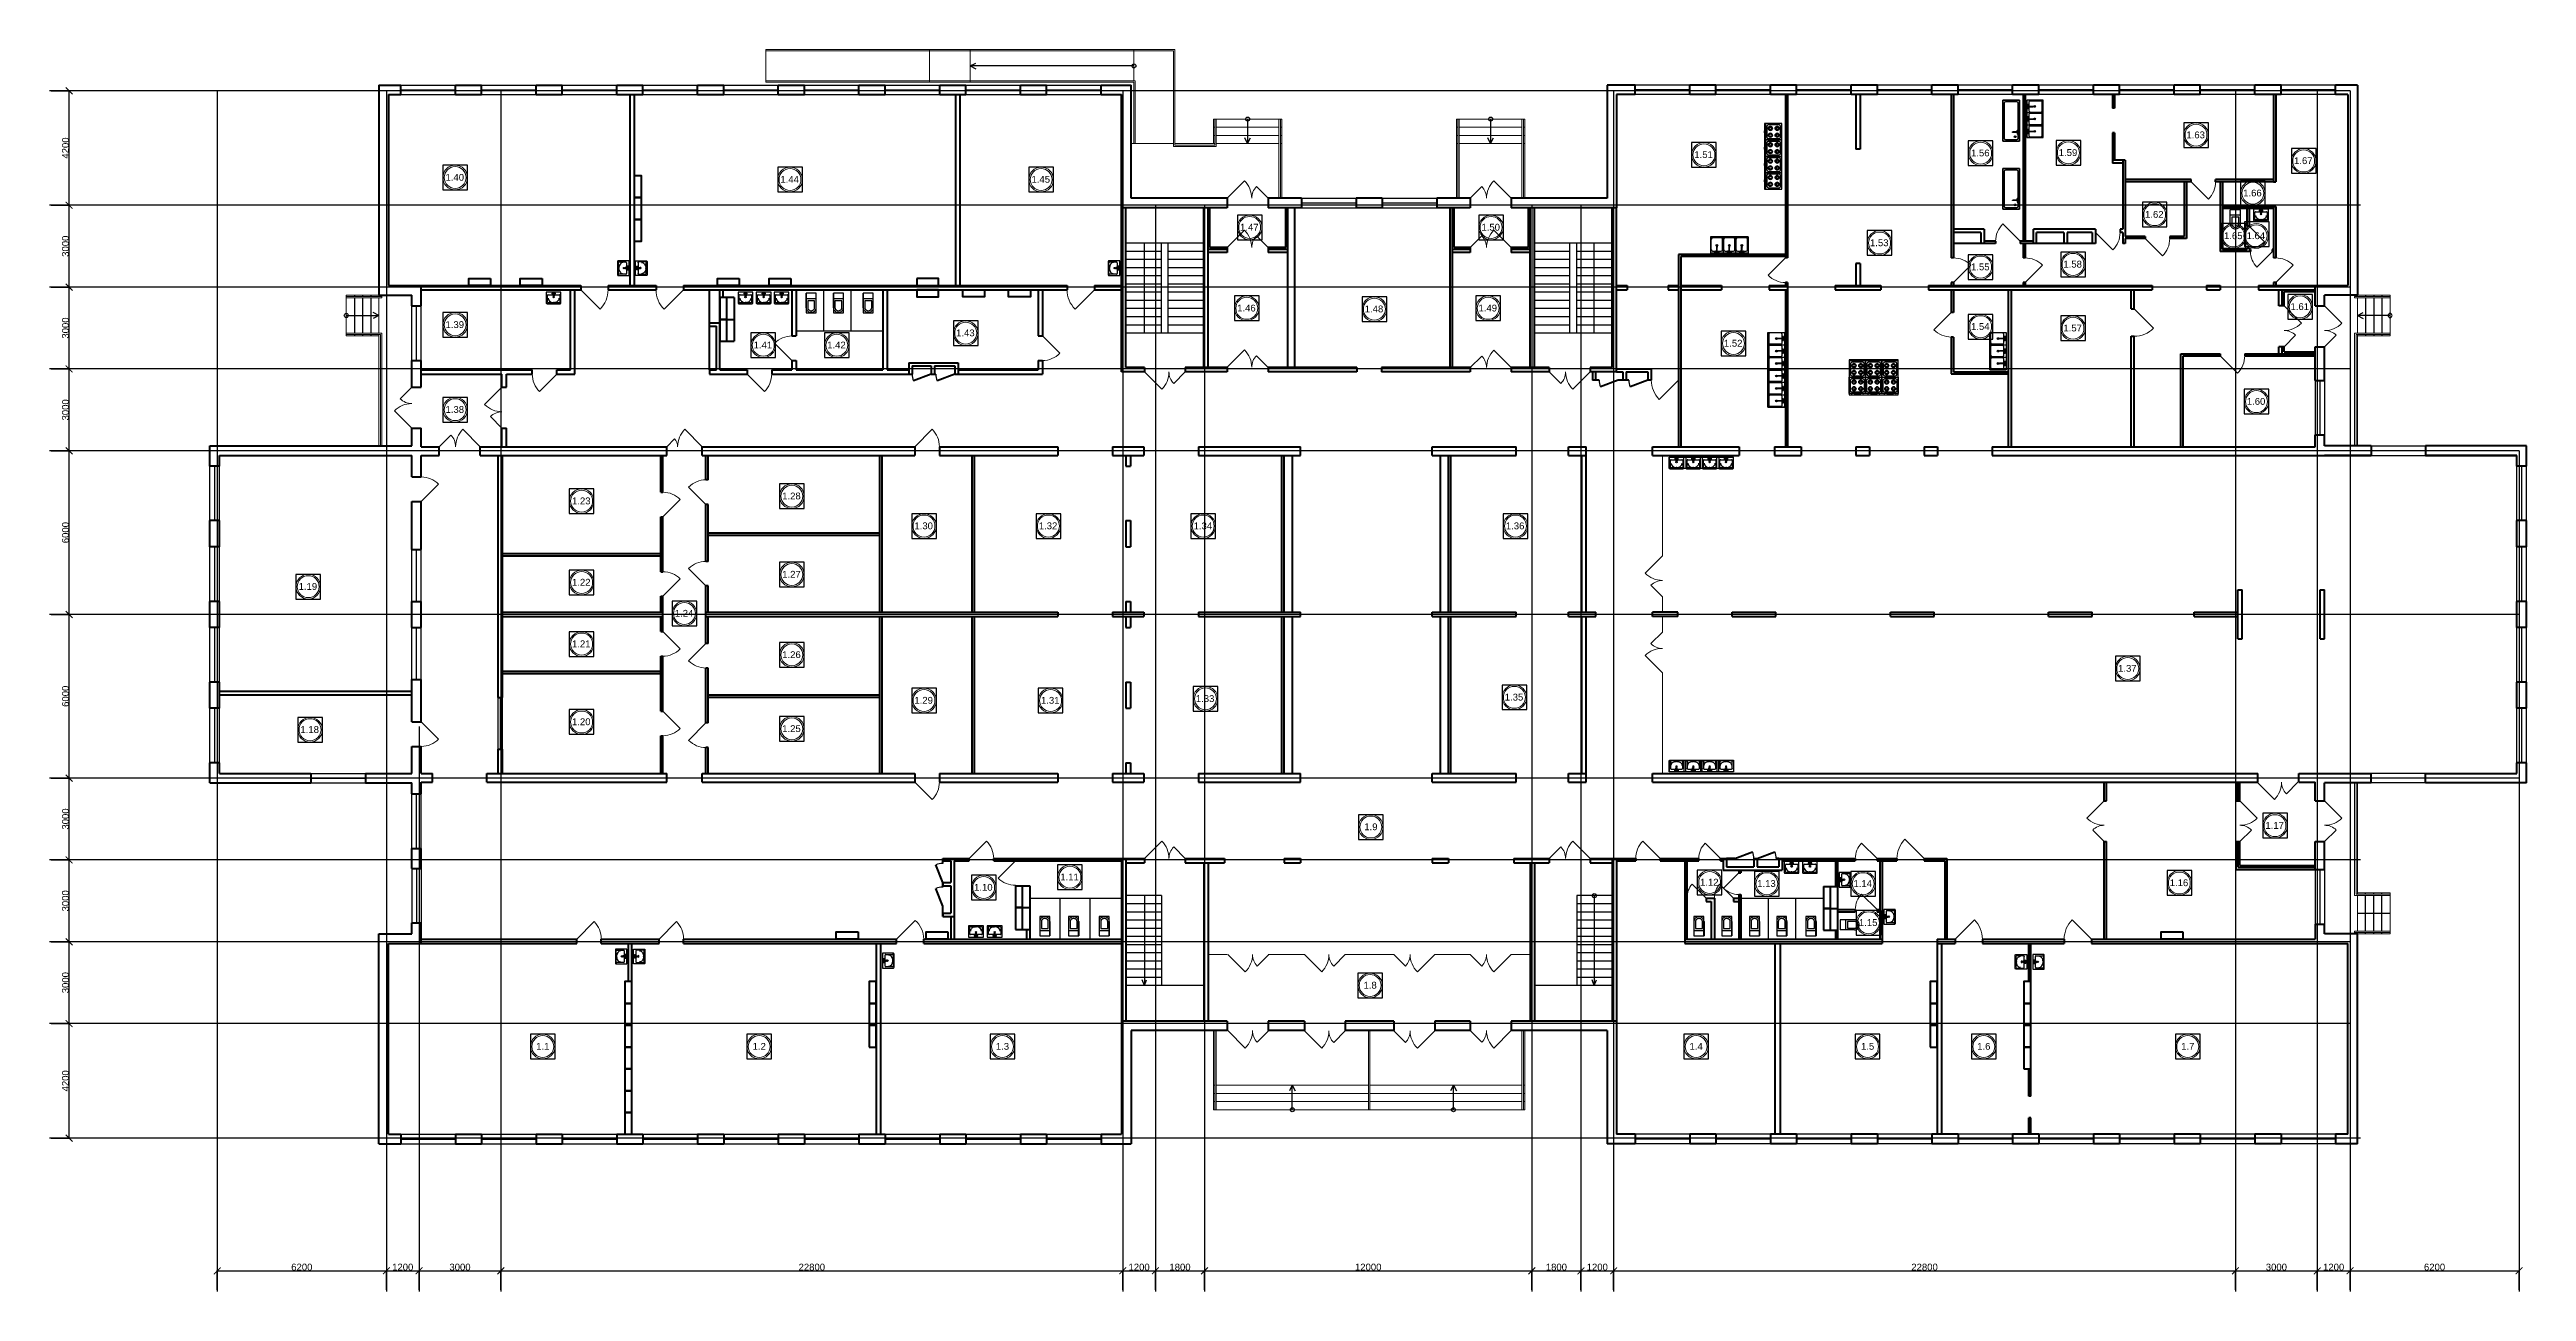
# Model space of a CAD drawing. Header units: metres. Extents: x 0 to 126, y 0 to 58.
# Drawn here: x 6.3 to 97.1, y 10 to 55.5 of the extents above; entities that cross this region are included whole.
import ezdxf
from ezdxf.enums import TextEntityAlignment as Align

# ---------------------------------------------------------------- set-up
doc = ezdxf.new("R2010")
doc.units = ezdxf.units.M
doc.linetypes.add('ACAD_ISO04W100', pattern=[30, 24, -3, 0, -3])
for name, color, linetype in [('SANTEH', 7, 'Continuous'), ('YOLO_TABLE', 1, 'Continuous'), ('Окна', 127, 'Continuous'), ('Оси', 30, 'Continuous'), ('размеры оси', 163, 'Continuous'), ('Сантехника', 7, 'Continuous')]:
    doc.layers.add(name, color=color, linetype=linetype)
doc.layers.add('Двери', color=250, linetype='Continuous', lineweight=5)
doc.layers.add('Стены', color=7, linetype='Continuous', lineweight=50)
doc.styles.get("Standard").update_dxf_attribs({"font": 'arial.ttf'})
doc.styles.add('Style-Arial', font='arial.ttf')
doc.dimstyles.new('100', dxfattribs={"dimtxt": 0.25, "dimasz": 0.25, "dimexe": 0.0125, "dimexo": 0.0625, "dimgap": 0.0065, "dimtad": 1, "dimlfac": 1000, "dimtxsty": 'Standard', "dimblk": 'ARCHTICK', "dimcen": 0.25, "dimadec": 0, "dimazin": 0, "dimtfac": 1, "dimtmove": 0, "dimatfit": 3, "dimldrblk": 'ARCHTICK', "dimfxl": 1, "dimarcsym": 0})

msp = doc.modelspace()

# ---------------------------------------------------------------- texts
at = {"color": 7, "linetype": 'Continuous', "lineweight": 13, "style": 'Style-Arial'}
for s, p in [('1.51', (66.59947, 51.783906)), ('1.56', (76.744683, 51.843327)), ('1.59', (79.961534, 51.858058)), ('1.63', (84.64145, 52.506256)), ('1.40', (20.810069, 50.949969)), ('1.44', (33.088446, 50.876933)), ('1.45', (42.295555, 50.876933)), ('1.67', (88.589152, 51.559615)), ('1.66', (86.723874, 50.376283)), ('1.47', (49.943482, 49.121726)), ('1.50', (58.793519, 49.121726)), ('1.62', (83.125543, 49.590532)), ('1.53', (73.039719, 48.551028)), ('1.65', (86.020985, 48.808985)), ('1.64', (86.849109, 48.808985)), ('1.55', (76.744683, 47.668582)), ('1.58', (80.132029, 47.766902)), ('1.39', (20.810069, 45.550265)), ('1.46', (49.835575, 46.156848)), ('1.48', (54.514869, 46.124931)), ('1.49', (58.685612, 46.156848)), ('1.54', (76.744683, 45.481024)), ('1.57', (80.132029, 45.425918)), ('1.61', (88.458912, 46.210813)), ('1.41', (32.107926, 44.802471)), ('1.42', (34.80349, 44.802471)), ('1.43', (39.53145, 45.246763)), ('1.52', (67.684105, 44.868129)), ('1.60', (86.85681, 42.73585)), ('1.38', (20.810069, 42.439502)), ('1.23', (25.447761, 39.087856)), ('1.28', (33.155654, 39.267917)), ('1.30', (38.002184, 38.172526)), ('1.32', (42.562671, 38.172526)), ('1.34', (48.240523, 38.172526)), ('1.36', (59.689562, 38.172526)), ('1.27', (33.155654, 36.397069)), ('1.19', (15.423443, 35.950483)), ('1.22', (25.447761, 36.104925)), ('1.24', (29.216453, 34.967126)), ('1.21', (25.447761, 33.847096)), ('1.26', (33.155654, 33.450308)), ('1.37', (82.137292, 32.949174)), ('1.33', (48.321031, 31.840466)), ('1.35', (59.648597, 31.893711)), ('1.20', (25.447761, 30.989789)), ('1.29', (38.002184, 31.777238)), ('1.31', (42.643031, 31.775911)), ('1.18', (15.489615, 30.706139)), ('1.25', (33.155654, 30.738726)), ('1.9', (54.497275, 27.139068)), ('1.17', (87.53855, 27.189635)), ('1.10', (40.190175, 24.921253)), ('1.11', (43.352555, 25.298685)), ('1.12', (66.80773, 25.107253)), ('1.13', (68.904105, 25.060009)), ('1.14', (72.435435, 25.060009)), ('1.16', (84.031065, 25.087971)), ('1.15', (72.634661, 23.629074)), ('1.8', (54.469491, 21.331193)), ('1.2', (32.07096, 19.090776)), ('1.3', (40.988945, 19.090776)), ('1.4', (66.424532, 19.090776)), ('1.5', (72.710726, 19.090776)), ('1.6', (76.970478, 19.090776)), ('1.7', (84.449214, 19.090776))]:
    msp.add_text(s, height=0.25, dxfattribs=at).set_placement(p, align=Align.TOP_LEFT)

# ---------------------------------------------------------------- blocks, each defined once
blk = doc.blocks.new('Rac7')
at = {"color": 0}
for p, q in [((-39501, -24232), (-39501, -23830)), ((-38961, -24232), (-39501, -24232)), ((-39474, -23808), (-38988, -23808)), ((-39457, -23859), (-39457, -24115)), ((-39032, -23838), (-39430, -23838)), ((-39430, -24136), (-39253, -24136)), ((-39297, -24164), (-39253, -24164)), ((-39297, -24194), (-39297, -24164)), ((-39165, -24194), (-39297, -24194)), ((-39253, -24186), (-39253, -24094)), ((-39253, -24186), (-39209, -24186)), ((-39221, -23855), (-39241, -23855)), ((-39209, -24186), (-39209, -24094)), ((-39209, -24136), (-39032, -24136)), ((-39209, -24164), (-39165, -24164)), ((-39165, -24164), (-39165, -24194)), ((-39005, -24115), (-39005, -23859)), ((-39005, -23859), (-39005, -23859)), ((-38961, -23830), (-38961, -24232))]:
    blk.add_line(p, q, dxfattribs=at)
at = {"color": 0, "extrusion": (0, 0, -1)}
for centre, major_axis, start_param, end_param in [((-39474, -23830), (-27, 0), 0, 1.570796), ((-39430, -23859), (-27, 0), 0, 1.570796), ((-39430, -24115), (-27, 0), -1.570796, 0), ((-39241, -24007), (-194, 0), 0, 1.570796), ((-39231, -24104), (-25.3, 0), 0.552816, 2.588777), ((-39221, -24007), (-194, 0), 1.570796, 3.141593), ((-39032, -23859), (-27, 0), 1.570796, 3.141593), ((-39032, -24115), (-27, 0), -3.141593, -1.570796), ((-38988, -23830), (-27, 0), 1.570796, 3.141593)]:
    blk.add_ellipse(centre, major_axis=major_axis, ratio=0.785714, start_param=start_param, end_param=end_param, dxfattribs=at)
blk.add_ellipse((-39231, -24048), major_axis=(-27.9, 0), ratio=0.785714, dxfattribs=at)
blk = doc.blocks.new('WC With Cistern_103')
at = {"layer": 'SANTEH', "linetype": 'Continuous'}
for p, q in [((0, 170), (0, 700)), ((370, 700), (0, 700)), ((370, 500), (0, 500)), ((60, 425), (60, 170)), ((310, 425), (60, 425)), ((310, 170), (310, 425)), ((370, 170), (370, 700))]:
    blk.add_line(p, q, dxfattribs=at)
for points in [[(0, 170), (1, 151), (4, 133), (10, 115), (17, 97), (27, 81), (38, 66), (51, 52), (65, 40)], [(60, 170), (61, 158), (63, 146), (66, 135), (71, 124), (77, 114), (84, 104), (92, 96), (101, 88)], [(65, 40), (92, 23), (122, 10), (153, 3), (185, 0), (217, 3), (248, 10), (278, 23), (305, 40)], [(101, 88), (120, 76), (141, 67), (163, 62), (185, 60), (207, 62), (229, 67), (250, 76), (269, 88)], [(269, 88), (278, 96), (286, 104), (293, 114), (299, 124), (304, 135), (307, 146), (309, 158), (310, 170)], [(305, 40), (319, 52), (332, 66), (343, 81), (353, 97), (360, 115), (366, 133), (369, 151), (370, 170)]]:
    blk.add_lwpolyline(points, dxfattribs=at)
blk = doc.blocks.new('*U4')
at = {"color": 7, "linetype": 'Continuous', "lineweight": 13}
for radius in [0.452, 0.402]:
    blk.add_circle((0, 0), radius, dxfattribs=at)
at = {"color": 7, "linetype": 'Continuous', "lineweight": 13, "style": 'Style-Arial'}
blk.add_text('1.1', height=0.25, dxfattribs=at).set_placement((-0.242, 0.133), align=Align.TOP_LEFT)
blk = doc.blocks.new('_ArchTick')
at = {"color": 0, "linetype": 'ByBlock', "const_width": 0.15}
blk.add_lwpolyline([(-0.5, -0.5), (0.5, 0.5)], dxfattribs=at)
blk = doc.blocks.new('*D92')
at = {"layer": 'Defpoints', "color": 0, "lineweight": 0, "transparency": 16777216}
for p in [(18.641, 10.736), (12.441, 9.979), (18.641, 9.979)]:
    blk.add_point(p, dxfattribs=at)
at = {"layer": 'размеры оси', "color": 0, "lineweight": -2, "transparency": 16777216}
for p, q in [((12.441, 10.042), (12.441, 10.749)), ((12.441, 10.736), (18.641, 10.736)), ((18.641, 10.042), (18.641, 10.749))]:
    blk.add_line(p, q, dxfattribs=at)
at = {"layer": 'размеры оси', "color": 0, "lineweight": -2, "transparency": 16777216, "xscale": 0.25, "yscale": 0.25, "zscale": 0.25, "rotation": 180}
blk.add_blockref('_ArchTick', (12.441, 10.736), dxfattribs=at)
at = {"layer": 'размеры оси', "color": 0, "lineweight": -2, "transparency": 16777216, "xscale": 0.25, "yscale": 0.25, "zscale": 0.25}
blk.add_blockref('_ArchTick', (18.641, 10.736), dxfattribs=at)
at = {"layer": 'размеры оси', "color": 0, "transparency": 16777216, "insert": (15.541, 10.87), "char_height": 0.25, "attachment_point": 5}
blk.add_mtext('6200', dxfattribs=at)
blk = doc.blocks.new('*D91')
at = {"layer": 'Defpoints', "color": 0, "lineweight": 0, "transparency": 16777216}
for p in [(19.841, 10.736), (18.641, 9.979), (19.841, 9.979)]:
    blk.add_point(p, dxfattribs=at)
at = {"layer": 'размеры оси', "color": 0, "lineweight": -2, "transparency": 16777216}
for p, q in [((18.641, 10.042), (18.641, 10.749)), ((18.641, 10.736), (19.841, 10.736)), ((19.841, 10.042), (19.841, 10.749))]:
    blk.add_line(p, q, dxfattribs=at)
at = {"layer": 'размеры оси', "color": 0, "lineweight": -2, "transparency": 16777216, "xscale": 0.25, "yscale": 0.25, "zscale": 0.25, "rotation": 180}
blk.add_blockref('_ArchTick', (18.641, 10.736), dxfattribs=at)
at = {"layer": 'размеры оси', "color": 0, "lineweight": -2, "transparency": 16777216, "xscale": 0.25, "yscale": 0.25, "zscale": 0.25}
blk.add_blockref('_ArchTick', (19.841, 10.736), dxfattribs=at)
at = {"layer": 'размеры оси', "color": 0, "transparency": 16777216, "insert": (19.241, 10.87), "char_height": 0.25, "attachment_point": 5}
blk.add_mtext('1200', dxfattribs=at)
blk = doc.blocks.new('*D94')
at = {"layer": 'Defpoints', "color": 0, "lineweight": 0, "transparency": 16777216}
for p in [(22.841, 10.736), (19.841, 9.979), (22.841, 9.979)]:
    blk.add_point(p, dxfattribs=at)
at = {"layer": 'размеры оси', "color": 0, "lineweight": -2, "transparency": 16777216}
for p, q in [((19.841, 10.042), (19.841, 10.749)), ((19.841, 10.736), (22.841, 10.736)), ((22.841, 10.042), (22.841, 10.749))]:
    blk.add_line(p, q, dxfattribs=at)
at = {"layer": 'размеры оси', "color": 0, "lineweight": -2, "transparency": 16777216, "xscale": 0.25, "yscale": 0.25, "zscale": 0.25, "rotation": 180}
blk.add_blockref('_ArchTick', (19.841, 10.736), dxfattribs=at)
at = {"layer": 'размеры оси', "color": 0, "lineweight": -2, "transparency": 16777216, "xscale": 0.25, "yscale": 0.25, "zscale": 0.25}
blk.add_blockref('_ArchTick', (22.841, 10.736), dxfattribs=at)
at = {"layer": 'размеры оси', "color": 0, "transparency": 16777216, "insert": (21.341, 10.87), "char_height": 0.25, "attachment_point": 5}
blk.add_mtext('3000', dxfattribs=at)
blk = doc.blocks.new('*D90')
at = {"layer": 'Defpoints', "color": 0, "lineweight": 0, "transparency": 16777216}
for p in [(45.641, 10.736), (22.841, 9.979), (45.641, 9.979)]:
    blk.add_point(p, dxfattribs=at)
at = {"layer": 'размеры оси', "color": 0, "lineweight": -2, "transparency": 16777216}
for p, q in [((22.841, 10.042), (22.841, 10.749)), ((22.841, 10.736), (45.641, 10.736)), ((45.641, 10.042), (45.641, 10.749))]:
    blk.add_line(p, q, dxfattribs=at)
at = {"layer": 'размеры оси', "color": 0, "lineweight": -2, "transparency": 16777216, "xscale": 0.25, "yscale": 0.25, "zscale": 0.25, "rotation": 180}
blk.add_blockref('_ArchTick', (22.841, 10.736), dxfattribs=at)
at = {"layer": 'размеры оси', "color": 0, "lineweight": -2, "transparency": 16777216, "xscale": 0.25, "yscale": 0.25, "zscale": 0.25}
blk.add_blockref('_ArchTick', (45.641, 10.736), dxfattribs=at)
at = {"layer": 'размеры оси', "color": 0, "transparency": 16777216, "insert": (34.241, 10.87), "char_height": 0.25, "attachment_point": 5}
blk.add_mtext('22800', dxfattribs=at)
blk = doc.blocks.new('*D89')
at = {"layer": 'Defpoints', "color": 0, "lineweight": 0, "transparency": 16777216}
for p in [(46.841, 10.736), (45.641, 9.979), (46.841, 9.979)]:
    blk.add_point(p, dxfattribs=at)
at = {"layer": 'размеры оси', "color": 0, "lineweight": -2, "transparency": 16777216}
for p, q in [((45.641, 10.042), (45.641, 10.749)), ((45.641, 10.736), (46.841, 10.736)), ((46.841, 10.042), (46.841, 10.749))]:
    blk.add_line(p, q, dxfattribs=at)
at = {"layer": 'размеры оси', "color": 0, "lineweight": -2, "transparency": 16777216, "xscale": 0.25, "yscale": 0.25, "zscale": 0.25, "rotation": 180}
blk.add_blockref('_ArchTick', (45.641, 10.736), dxfattribs=at)
at = {"layer": 'размеры оси', "color": 0, "lineweight": -2, "transparency": 16777216, "xscale": 0.25, "yscale": 0.25, "zscale": 0.25}
blk.add_blockref('_ArchTick', (46.841, 10.736), dxfattribs=at)
at = {"layer": 'размеры оси', "color": 0, "transparency": 16777216, "insert": (46.241, 10.87), "char_height": 0.25, "attachment_point": 5}
blk.add_mtext('1200', dxfattribs=at)
blk = doc.blocks.new('*D88')
at = {"layer": 'Defpoints', "color": 0, "lineweight": 0, "transparency": 16777216}
for p in [(48.641, 10.736), (46.841, 9.979), (48.641, 9.979)]:
    blk.add_point(p, dxfattribs=at)
at = {"layer": 'размеры оси', "color": 0, "lineweight": -2, "transparency": 16777216}
for p, q in [((46.841, 10.042), (46.841, 10.749)), ((46.841, 10.736), (48.641, 10.736)), ((48.641, 10.042), (48.641, 10.749))]:
    blk.add_line(p, q, dxfattribs=at)
at = {"layer": 'размеры оси', "color": 0, "lineweight": -2, "transparency": 16777216, "xscale": 0.25, "yscale": 0.25, "zscale": 0.25, "rotation": 180}
blk.add_blockref('_ArchTick', (46.841, 10.736), dxfattribs=at)
at = {"layer": 'размеры оси', "color": 0, "lineweight": -2, "transparency": 16777216, "xscale": 0.25, "yscale": 0.25, "zscale": 0.25}
blk.add_blockref('_ArchTick', (48.641, 10.736), dxfattribs=at)
at = {"layer": 'размеры оси', "color": 0, "transparency": 16777216, "insert": (47.741, 10.87), "char_height": 0.25, "attachment_point": 5}
blk.add_mtext('1800', dxfattribs=at)
blk = doc.blocks.new('*D87')
at = {"layer": 'Defpoints', "color": 0, "lineweight": 0, "transparency": 16777216}
for p in [(60.641, 10.736), (48.641, 9.979), (60.641, 9.979)]:
    blk.add_point(p, dxfattribs=at)
at = {"layer": 'размеры оси', "color": 0, "lineweight": -2, "transparency": 16777216}
for p, q in [((48.641, 10.042), (48.641, 10.749)), ((48.641, 10.736), (60.641, 10.736)), ((60.641, 10.042), (60.641, 10.749))]:
    blk.add_line(p, q, dxfattribs=at)
at = {"layer": 'размеры оси', "color": 0, "lineweight": -2, "transparency": 16777216, "xscale": 0.25, "yscale": 0.25, "zscale": 0.25, "rotation": 180}
blk.add_blockref('_ArchTick', (48.641, 10.736), dxfattribs=at)
at = {"layer": 'размеры оси', "color": 0, "lineweight": -2, "transparency": 16777216, "xscale": 0.25, "yscale": 0.25, "zscale": 0.25}
blk.add_blockref('_ArchTick', (60.641, 10.736), dxfattribs=at)
at = {"layer": 'размеры оси', "color": 0, "transparency": 16777216, "insert": (54.641, 10.87), "char_height": 0.25, "attachment_point": 5}
blk.add_mtext('12000', dxfattribs=at)
blk = doc.blocks.new('*D86')
at = {"layer": 'Defpoints', "color": 0, "lineweight": 0, "transparency": 16777216}
for p in [(62.441, 10.736), (60.641, 9.979), (62.441, 9.979)]:
    blk.add_point(p, dxfattribs=at)
at = {"layer": 'размеры оси', "color": 0, "lineweight": -2, "transparency": 16777216}
for p, q in [((60.641, 10.042), (60.641, 10.749)), ((60.641, 10.736), (62.441, 10.736)), ((62.441, 10.042), (62.441, 10.749))]:
    blk.add_line(p, q, dxfattribs=at)
at = {"layer": 'размеры оси', "color": 0, "lineweight": -2, "transparency": 16777216, "xscale": 0.25, "yscale": 0.25, "zscale": 0.25, "rotation": 180}
blk.add_blockref('_ArchTick', (60.641, 10.736), dxfattribs=at)
at = {"layer": 'размеры оси', "color": 0, "lineweight": -2, "transparency": 16777216, "xscale": 0.25, "yscale": 0.25, "zscale": 0.25}
blk.add_blockref('_ArchTick', (62.441, 10.736), dxfattribs=at)
at = {"layer": 'размеры оси', "color": 0, "transparency": 16777216, "insert": (61.541, 10.87), "char_height": 0.25, "attachment_point": 5}
blk.add_mtext('1800', dxfattribs=at)
blk = doc.blocks.new('*D85')
at = {"layer": 'Defpoints', "color": 0, "lineweight": 0, "transparency": 16777216}
for p in [(63.641, 10.736), (62.441, 9.979), (63.641, 9.979)]:
    blk.add_point(p, dxfattribs=at)
at = {"layer": 'размеры оси', "color": 0, "lineweight": -2, "transparency": 16777216}
for p, q in [((62.441, 10.042), (62.441, 10.749)), ((62.441, 10.736), (63.641, 10.736)), ((63.641, 10.042), (63.641, 10.749))]:
    blk.add_line(p, q, dxfattribs=at)
at = {"layer": 'размеры оси', "color": 0, "lineweight": -2, "transparency": 16777216, "xscale": 0.25, "yscale": 0.25, "zscale": 0.25, "rotation": 180}
blk.add_blockref('_ArchTick', (62.441, 10.736), dxfattribs=at)
at = {"layer": 'размеры оси', "color": 0, "lineweight": -2, "transparency": 16777216, "xscale": 0.25, "yscale": 0.25, "zscale": 0.25}
blk.add_blockref('_ArchTick', (63.641, 10.736), dxfattribs=at)
at = {"layer": 'размеры оси', "color": 0, "transparency": 16777216, "insert": (63.041, 10.87), "char_height": 0.25, "attachment_point": 5}
blk.add_mtext('1200', dxfattribs=at)
blk = doc.blocks.new('*D84')
at = {"layer": 'Defpoints', "color": 0, "lineweight": 0, "transparency": 16777216}
for p in [(86.441, 10.736), (63.641, 9.979), (86.441, 9.979)]:
    blk.add_point(p, dxfattribs=at)
at = {"layer": 'размеры оси', "color": 0, "lineweight": -2, "transparency": 16777216}
for p, q in [((63.641, 10.042), (63.641, 10.749)), ((63.641, 10.736), (86.441, 10.736)), ((86.441, 10.042), (86.441, 10.749))]:
    blk.add_line(p, q, dxfattribs=at)
at = {"layer": 'размеры оси', "color": 0, "lineweight": -2, "transparency": 16777216, "xscale": 0.25, "yscale": 0.25, "zscale": 0.25, "rotation": 180}
blk.add_blockref('_ArchTick', (63.641, 10.736), dxfattribs=at)
at = {"layer": 'размеры оси', "color": 0, "lineweight": -2, "transparency": 16777216, "xscale": 0.25, "yscale": 0.25, "zscale": 0.25}
blk.add_blockref('_ArchTick', (86.441, 10.736), dxfattribs=at)
at = {"layer": 'размеры оси', "color": 0, "transparency": 16777216, "insert": (75.041, 10.87), "char_height": 0.25, "attachment_point": 5}
blk.add_mtext('22800', dxfattribs=at)
blk = doc.blocks.new('*D83')
at = {"layer": 'Defpoints', "color": 0, "lineweight": 0, "transparency": 16777216}
for p in [(89.441, 10.736), (86.441, 9.979), (89.441, 9.979)]:
    blk.add_point(p, dxfattribs=at)
at = {"layer": 'размеры оси', "color": 0, "lineweight": -2, "transparency": 16777216}
for p, q in [((86.441, 10.042), (86.441, 10.749)), ((86.441, 10.736), (89.441, 10.736)), ((89.441, 10.042), (89.441, 10.749))]:
    blk.add_line(p, q, dxfattribs=at)
at = {"layer": 'размеры оси', "color": 0, "lineweight": -2, "transparency": 16777216, "xscale": 0.25, "yscale": 0.25, "zscale": 0.25, "rotation": 180}
blk.add_blockref('_ArchTick', (86.441, 10.736), dxfattribs=at)
at = {"layer": 'размеры оси', "color": 0, "lineweight": -2, "transparency": 16777216, "xscale": 0.25, "yscale": 0.25, "zscale": 0.25}
blk.add_blockref('_ArchTick', (89.441, 10.736), dxfattribs=at)
at = {"layer": 'размеры оси', "color": 0, "transparency": 16777216, "insert": (87.941, 10.87), "char_height": 0.25, "attachment_point": 5}
blk.add_mtext('3000', dxfattribs=at)
blk = doc.blocks.new('*D82')
at = {"layer": 'Defpoints', "color": 0, "lineweight": 0, "transparency": 16777216}
for p in [(90.641, 10.736), (89.441, 9.979), (90.641, 9.979)]:
    blk.add_point(p, dxfattribs=at)
at = {"layer": 'размеры оси', "color": 0, "lineweight": -2, "transparency": 16777216}
for p, q in [((89.441, 10.042), (89.441, 10.749)), ((89.441, 10.736), (90.641, 10.736)), ((90.641, 10.042), (90.641, 10.749))]:
    blk.add_line(p, q, dxfattribs=at)
at = {"layer": 'размеры оси', "color": 0, "lineweight": -2, "transparency": 16777216, "xscale": 0.25, "yscale": 0.25, "zscale": 0.25, "rotation": 180}
blk.add_blockref('_ArchTick', (89.441, 10.736), dxfattribs=at)
at = {"layer": 'размеры оси', "color": 0, "lineweight": -2, "transparency": 16777216, "xscale": 0.25, "yscale": 0.25, "zscale": 0.25}
blk.add_blockref('_ArchTick', (90.641, 10.736), dxfattribs=at)
at = {"layer": 'размеры оси', "color": 0, "transparency": 16777216, "insert": (90.041, 10.87), "char_height": 0.25, "attachment_point": 5}
blk.add_mtext('1200', dxfattribs=at)
blk = doc.blocks.new('*D81')
at = {"layer": 'Defpoints', "color": 0, "lineweight": 0, "transparency": 16777216}
for p in [(96.841, 10.736), (90.641, 9.979), (96.841, 9.979)]:
    blk.add_point(p, dxfattribs=at)
at = {"layer": 'размеры оси', "color": 0, "lineweight": -2, "transparency": 16777216}
for p, q in [((90.641, 10.042), (90.641, 10.749)), ((90.641, 10.736), (96.841, 10.736)), ((96.841, 10.042), (96.841, 10.749))]:
    blk.add_line(p, q, dxfattribs=at)
at = {"layer": 'размеры оси', "color": 0, "lineweight": -2, "transparency": 16777216, "xscale": 0.25, "yscale": 0.25, "zscale": 0.25, "rotation": 180}
blk.add_blockref('_ArchTick', (90.641, 10.736), dxfattribs=at)
at = {"layer": 'размеры оси', "color": 0, "lineweight": -2, "transparency": 16777216, "xscale": 0.25, "yscale": 0.25, "zscale": 0.25}
blk.add_blockref('_ArchTick', (96.841, 10.736), dxfattribs=at)
at = {"layer": 'размеры оси', "color": 0, "transparency": 16777216, "insert": (93.741, 10.87), "char_height": 0.25, "attachment_point": 5}
blk.add_mtext('6200', dxfattribs=at)
blk = doc.blocks.new('*D93')
at = {"layer": 'Defpoints', "color": 0, "lineweight": 0, "transparency": 16777216}
for p in [(6.291, 19.8), (7.009, 19.8), (6.291, 15.6)]:
    blk.add_point(p, dxfattribs=at)
at = {"layer": 'размеры оси', "color": 0, "lineweight": -2, "transparency": 16777216}
for p, q in [((6.353, 19.8), (7.022, 19.8)), ((7.009, 15.6), (7.009, 19.8)), ((6.353, 15.6), (7.022, 15.6))]:
    blk.add_line(p, q, dxfattribs=at)
at = {"layer": 'размеры оси', "color": 0, "lineweight": -2, "transparency": 16777216, "xscale": 0.25, "yscale": 0.25, "zscale": 0.25}
for p, rotation in [((7.009, 19.8), 90), ((7.009, 15.6), 270)]:
    blk.add_blockref('_ArchTick', p, dxfattribs=dict(at, rotation=rotation))
at = {"layer": 'размеры оси', "color": 0, "transparency": 16777216, "insert": (6.875, 17.7), "char_height": 0.25, "attachment_point": 5, "rotation": 90}
blk.add_mtext('4200', dxfattribs=at)
blk = doc.blocks.new('*D80')
at = {"layer": 'Defpoints', "color": 0, "lineweight": 0, "transparency": 16777216}
for p in [(6.291, 22.8), (7.009, 22.8), (6.291, 19.8)]:
    blk.add_point(p, dxfattribs=at)
at = {"layer": 'размеры оси', "color": 0, "lineweight": -2, "transparency": 16777216}
for p, q in [((6.353, 22.8), (7.022, 22.8)), ((7.009, 19.8), (7.009, 22.8)), ((6.353, 19.8), (7.022, 19.8))]:
    blk.add_line(p, q, dxfattribs=at)
at = {"layer": 'размеры оси', "color": 0, "lineweight": -2, "transparency": 16777216, "xscale": 0.25, "yscale": 0.25, "zscale": 0.25}
for p, rotation in [((7.009, 22.8), 90), ((7.009, 19.8), 270)]:
    blk.add_blockref('_ArchTick', p, dxfattribs=dict(at, rotation=rotation))
at = {"layer": 'размеры оси', "color": 0, "transparency": 16777216, "insert": (6.875, 21.3), "char_height": 0.25, "attachment_point": 5, "rotation": 90}
blk.add_mtext('3000', dxfattribs=at)
blk = doc.blocks.new('*D79')
at = {"layer": 'Defpoints', "color": 0, "lineweight": 0, "transparency": 16777216}
for p in [(6.291, 25.8), (7.009, 25.8), (6.291, 22.8)]:
    blk.add_point(p, dxfattribs=at)
at = {"layer": 'размеры оси', "color": 0, "lineweight": -2, "transparency": 16777216}
for p, q in [((6.353, 25.8), (7.022, 25.8)), ((7.009, 22.8), (7.009, 25.8)), ((6.353, 22.8), (7.022, 22.8))]:
    blk.add_line(p, q, dxfattribs=at)
at = {"layer": 'размеры оси', "color": 0, "lineweight": -2, "transparency": 16777216, "xscale": 0.25, "yscale": 0.25, "zscale": 0.25}
for p, rotation in [((7.009, 25.8), 90), ((7.009, 22.8), 270)]:
    blk.add_blockref('_ArchTick', p, dxfattribs=dict(at, rotation=rotation))
at = {"layer": 'размеры оси', "color": 0, "transparency": 16777216, "insert": (6.875, 24.3), "char_height": 0.25, "attachment_point": 5, "rotation": 90}
blk.add_mtext('3000', dxfattribs=at)
blk = doc.blocks.new('*D78')
at = {"layer": 'Defpoints', "color": 0, "lineweight": 0, "transparency": 16777216}
for p in [(6.291, 28.8), (7.009, 28.8), (6.291, 25.8)]:
    blk.add_point(p, dxfattribs=at)
at = {"layer": 'размеры оси', "color": 0, "lineweight": -2, "transparency": 16777216}
for p, q in [((6.353, 28.8), (7.022, 28.8)), ((7.009, 25.8), (7.009, 28.8)), ((6.353, 25.8), (7.022, 25.8))]:
    blk.add_line(p, q, dxfattribs=at)
at = {"layer": 'размеры оси', "color": 0, "lineweight": -2, "transparency": 16777216, "xscale": 0.25, "yscale": 0.25, "zscale": 0.25}
for p, rotation in [((7.009, 28.8), 90), ((7.009, 25.8), 270)]:
    blk.add_blockref('_ArchTick', p, dxfattribs=dict(at, rotation=rotation))
at = {"layer": 'размеры оси', "color": 0, "transparency": 16777216, "insert": (6.875, 27.3), "char_height": 0.25, "attachment_point": 5, "rotation": 90}
blk.add_mtext('3000', dxfattribs=at)
blk = doc.blocks.new('*D77')
at = {"layer": 'Defpoints', "color": 0, "lineweight": 0, "transparency": 16777216}
for p in [(6.291, 34.8), (7.009, 34.8), (6.291, 28.8)]:
    blk.add_point(p, dxfattribs=at)
at = {"layer": 'размеры оси', "color": 0, "lineweight": -2, "transparency": 16777216}
for p, q in [((6.353, 34.8), (7.022, 34.8)), ((7.009, 28.8), (7.009, 34.8)), ((6.353, 28.8), (7.022, 28.8))]:
    blk.add_line(p, q, dxfattribs=at)
at = {"layer": 'размеры оси', "color": 0, "lineweight": -2, "transparency": 16777216, "xscale": 0.25, "yscale": 0.25, "zscale": 0.25}
for p, rotation in [((7.009, 34.8), 90), ((7.009, 28.8), 270)]:
    blk.add_blockref('_ArchTick', p, dxfattribs=dict(at, rotation=rotation))
at = {"layer": 'размеры оси', "color": 0, "transparency": 16777216, "insert": (6.875, 31.8), "char_height": 0.25, "attachment_point": 5, "rotation": 90}
blk.add_mtext('6000', dxfattribs=at)
blk = doc.blocks.new('*D76')
at = {"layer": 'Defpoints', "color": 0, "lineweight": 0, "transparency": 16777216}
for p in [(6.291, 40.8), (7.009, 40.8), (6.291, 34.8)]:
    blk.add_point(p, dxfattribs=at)
at = {"layer": 'размеры оси', "color": 0, "lineweight": -2, "transparency": 16777216}
for p, q in [((6.353, 40.8), (7.022, 40.8)), ((7.009, 34.8), (7.009, 40.8)), ((6.353, 34.8), (7.022, 34.8))]:
    blk.add_line(p, q, dxfattribs=at)
at = {"layer": 'размеры оси', "color": 0, "lineweight": -2, "transparency": 16777216, "xscale": 0.25, "yscale": 0.25, "zscale": 0.25}
for p, rotation in [((7.009, 40.8), 90), ((7.009, 34.8), 270)]:
    blk.add_blockref('_ArchTick', p, dxfattribs=dict(at, rotation=rotation))
at = {"layer": 'размеры оси', "color": 0, "transparency": 16777216, "insert": (6.875, 37.8), "char_height": 0.25, "attachment_point": 5, "rotation": 90}
blk.add_mtext('6000', dxfattribs=at)
blk = doc.blocks.new('*D75')
at = {"layer": 'Defpoints', "color": 0, "lineweight": 0, "transparency": 16777216}
for p in [(6.291, 43.8), (7.009, 43.8), (6.291, 40.8)]:
    blk.add_point(p, dxfattribs=at)
at = {"layer": 'размеры оси', "color": 0, "lineweight": -2, "transparency": 16777216}
for p, q in [((6.353, 43.8), (7.022, 43.8)), ((7.009, 40.8), (7.009, 43.8)), ((6.353, 40.8), (7.022, 40.8))]:
    blk.add_line(p, q, dxfattribs=at)
at = {"layer": 'размеры оси', "color": 0, "lineweight": -2, "transparency": 16777216, "xscale": 0.25, "yscale": 0.25, "zscale": 0.25}
for p, rotation in [((7.009, 43.8), 90), ((7.009, 40.8), 270)]:
    blk.add_blockref('_ArchTick', p, dxfattribs=dict(at, rotation=rotation))
at = {"layer": 'размеры оси', "color": 0, "transparency": 16777216, "insert": (6.875, 42.3), "char_height": 0.25, "attachment_point": 5, "rotation": 90}
blk.add_mtext('3000', dxfattribs=at)
blk = doc.blocks.new('*D74')
at = {"layer": 'Defpoints', "color": 0, "lineweight": 0, "transparency": 16777216}
for p in [(6.291, 46.8), (7.009, 46.8), (6.291, 43.8)]:
    blk.add_point(p, dxfattribs=at)
at = {"layer": 'размеры оси', "color": 0, "lineweight": -2, "transparency": 16777216}
for p, q in [((6.353, 46.8), (7.022, 46.8)), ((7.009, 43.8), (7.009, 46.8)), ((6.353, 43.8), (7.022, 43.8))]:
    blk.add_line(p, q, dxfattribs=at)
at = {"layer": 'размеры оси', "color": 0, "lineweight": -2, "transparency": 16777216, "xscale": 0.25, "yscale": 0.25, "zscale": 0.25}
for p, rotation in [((7.009, 46.8), 90), ((7.009, 43.8), 270)]:
    blk.add_blockref('_ArchTick', p, dxfattribs=dict(at, rotation=rotation))
at = {"layer": 'размеры оси', "color": 0, "transparency": 16777216, "insert": (6.875, 45.3), "char_height": 0.25, "attachment_point": 5, "rotation": 90}
blk.add_mtext('3000', dxfattribs=at)
blk = doc.blocks.new('*D73')
at = {"layer": 'Defpoints', "color": 0, "lineweight": 0, "transparency": 16777216}
for p in [(6.291, 49.8), (7.009, 49.8), (6.291, 46.8)]:
    blk.add_point(p, dxfattribs=at)
at = {"layer": 'размеры оси', "color": 0, "lineweight": -2, "transparency": 16777216}
for p, q in [((6.353, 49.8), (7.022, 49.8)), ((7.009, 46.8), (7.009, 49.8)), ((6.353, 46.8), (7.022, 46.8))]:
    blk.add_line(p, q, dxfattribs=at)
at = {"layer": 'размеры оси', "color": 0, "lineweight": -2, "transparency": 16777216, "xscale": 0.25, "yscale": 0.25, "zscale": 0.25}
for p, rotation in [((7.009, 49.8), 90), ((7.009, 46.8), 270)]:
    blk.add_blockref('_ArchTick', p, dxfattribs=dict(at, rotation=rotation))
at = {"layer": 'размеры оси', "color": 0, "transparency": 16777216, "insert": (6.875, 48.3), "char_height": 0.25, "attachment_point": 5, "rotation": 90}
blk.add_mtext('3000', dxfattribs=at)
blk = doc.blocks.new('*D72')
at = {"layer": 'Defpoints', "color": 0, "lineweight": 0, "transparency": 16777216}
for p in [(6.291, 54), (7.009, 54), (6.291, 49.8)]:
    blk.add_point(p, dxfattribs=at)
at = {"layer": 'размеры оси', "color": 0, "lineweight": -2, "transparency": 16777216}
for p, q in [((6.353, 54), (7.022, 54)), ((7.009, 49.8), (7.009, 54)), ((6.353, 49.8), (7.022, 49.8))]:
    blk.add_line(p, q, dxfattribs=at)
at = {"layer": 'размеры оси', "color": 0, "lineweight": -2, "transparency": 16777216, "xscale": 0.25, "yscale": 0.25, "zscale": 0.25}
for p, rotation in [((7.009, 54), 90), ((7.009, 49.8), 270)]:
    blk.add_blockref('_ArchTick', p, dxfattribs=dict(at, rotation=rotation))
at = {"layer": 'размеры оси', "color": 0, "transparency": 16777216, "insert": (6.875, 51.9), "char_height": 0.25, "attachment_point": 5, "rotation": 90}
blk.add_mtext('4200', dxfattribs=at)
blk = doc.blocks.new('*U20')
at = {"layer": 'размеры оси', "color": 7}
for p, q in [((228, 300), (-229, 300)), ((-229, 300), (-229, -300)), ((-206, -170), (-206, 220)), ((156, 270), (-156, 270)), ((0, -39), (0, 24)), ((206, -170), (206, 220)), ((228, 300), (228, -300)), ((228, -300), (-229, -300)), ((-156, -220), (-8, -220)), ((-74, -251), (-75, -257)), ((-75, -257), (-74, -261)), ((-73, -245), (-74, -251)), ((-74, -261), (-74, -264)), ((-74, -264), (-72, -266)), ((-71, -270), (-74, -264)), ((-71, -239), (-73, -245)), ((-72, -266), (-70, -265)), ((-69, -234), (-71, -239)), ((-71, -270), (-69, -272)), ((-70, -265), (-67, -263)), ((-66, -230), (-69, -234)), ((-69, -272), (-66, -271)), ((-29, -272), (-69, -272)), ((-67, -263), (-65, -259)), ((-64, -228), (-66, -230)), ((-66, -271), (-63, -268)), ((-65, -259), (-63, -254)), ((-58, -224), (-64, -228)), ((-62, -227), (-64, -228)), ((-63, -254), (-61, -248)), ((-63, -268), (-60, -264)), ((-60, -229), (-62, -227)), ((-61, -248), (-60, -242)), ((-59, -232), (-60, -229)), ((-60, -242), (-59, -236)), ((-60, -264), (-57, -257)), ((-56, -224), (-58, -224)), ((-57, -257), (-55, -250)), ((-54, -225), (-56, -224)), ((-22, -243), (-56, -224)), ((-55, -250), (-53, -242)), ((-53, -229), (-54, -225)), ((-52, -235), (-53, -229)), ((-53, -242), (-52, -235)), ((-29, -272), (-28, -272)), ((-28, -272), (-26, -270)), ((-27, -271), (-26, -273)), ((-26, -270), (-24, -267)), ((-18, -272), (-26, -270)), ((-26, -273), (-22, -281)), ((-24, -267), (-22, -263)), ((23, -8), (-23, -8)), ((-20, -244), (-22, -243)), ((-22, -263), (-21, -259)), ((-22, -281), (-16, -287)), ((-21, -259), (-20, -254)), ((-16, -242), (-20, -246)), ((-20, -247), (-20, -244)), ((-12, -249), (-20, -247)), ((-20, -250), (-20, -247)), ((-20, -254), (-20, -250)), ((-8, -238), (-16, -242)), ((-16, -287), (-8, -291)), ((-12, -256), (-15, -265)), ((-15, -265), (-12, -273)), ((-8, -253), (-12, -256)), ((-12, -273), (-4, -279)), ((-10, -64), (-8, -59)), ((-8, -70), (-10, -64)), ((-8, -260), (-10, -265)), ((-10, -265), (-8, -270)), ((-8, -59), (-7, -54)), ((-8, -59), (-3, -55)), ((-8, -64), (-7, -60)), ((-8, -265), (-8, -64)), ((-8, -238), (-8, -238)), ((-8, -265), (-7, -270)), ((-8, -270), (-3, -274)), ((-8, -291), (0, -293)), ((-7, -54), (-2, -51)), ((-7, -60), (-2, -57)), ((-7, -270), (-2, -273)), ((-4, -279), (5, -279)), ((-3, -55), (4, -55)), ((-3, -274), (3, -274)), ((-2, -51), (3, -51)), ((-2, -57), (3, -57)), ((-2, -273), (3, -273)), ((0, -293), (9, -291)), ((3, -51), (7, -54)), ((3, -57), (7, -60)), ((3, -274), (8, -270)), ((3, -273), (7, -270)), ((4, -55), (9, -59)), ((5, -279), (12, -273)), ((9, -59), (7, -54)), ((7, -60), (9, -64)), ((7, -270), (9, -265)), ((8, -270), (10, -265)), ((9, -59), (11, -64)), ((9, -265), (9, -64)), ((11, -64), (9, -70)), ((9, -220), (156, -220)), ((17, -242), (9, -238)), ((9, -238), (9, -238)), ((12, -256), (9, -253)), ((10, -265), (9, -260)), ((9, -291), (17, -287)), ((15, -265), (12, -256)), ((12, -273), (15, -265)), ((13, -249), (20, -247)), ((21, -246), (17, -242)), ((17, -287), (23, -281)), ((19, -272), (26, -270)), ((21, -244), (20, -247)), ((20, -247), (20, -250)), ((20, -250), (21, -254)), ((22, -243), (21, -244)), ((21, -254), (22, -259)), ((22, -243), (56, -224)), ((22, -259), (23, -263)), ((23, -263), (25, -267)), ((23, -281), (27, -273)), ((25, -267), (27, -270)), ((27, -270), (28, -272)), ((27, -273), (27, -271)), ((28, -272), (30, -272)), ((30, -272), (69, -272)), ((54, -225), (53, -229)), ((53, -229), (53, -235)), ((53, -235), (54, -242)), ((56, -224), (54, -225)), ((54, -242), (55, -250)), ((55, -250), (58, -257)), ((59, -224), (56, -224)), ((58, -257), (61, -264)), ((59, -224), (64, -228)), ((60, -232), (59, -236)), ((59, -236), (60, -242)), ((61, -229), (60, -232)), ((60, -242), (61, -248)), ((62, -227), (61, -229)), ((61, -248), (63, -254)), ((61, -264), (64, -268)), ((64, -228), (62, -227)), ((63, -254), (66, -259)), ((67, -230), (64, -228)), ((64, -268), (67, -271)), ((66, -259), (68, -263)), ((69, -234), (67, -230)), ((67, -271), (69, -272)), ((68, -263), (70, -265)), ((71, -239), (69, -234)), ((69, -272), (71, -270)), ((70, -265), (73, -266)), ((73, -245), (71, -239)), ((71, -270), (74, -264)), ((75, -251), (73, -245)), ((73, -266), (74, -264)), ((74, -264), (75, -261)), ((75, -257), (75, -251)), ((75, -261), (75, -257))]:
    blk.add_line(p, q, dxfattribs=at)
for radius in [31.7, 22.6]:
    blk.add_circle((0, -8), radius, dxfattribs=at)
for centre, radius, start, end in [((-156, 220), 50, 90, 180), ((156, 220), 50, 360, 90), ((-156, -170), 50, 180, 270), ((-86, -234), 27.2, 355.14392, 4.85608), ((156, -170), 50, 270, 360)]:
    blk.add_arc(centre, radius, start, end, dxfattribs=at)
blk = doc.blocks.new('*U21')
at = {"layer": 'размеры оси', "color": 7}
for p, q in [((45, -419), (47, -415)), ((45, -425), (45, -419)), ((47, -429), (45, -425)), ((52, -413), (47, -415)), ((52, -430), (47, -429)), ((48, -419), (52, -413)), ((48, -425), (48, -419)), ((52, -430), (48, -425)), ((50, -419), (53, -415)), ((50, -425), (50, -419)), ((53, -429), (50, -425)), ((52, -413), (58, -411)), ((58, -432), (52, -430)), ((53, -415), (58, -413)), ((58, -430), (53, -429)), ((58, -411), (63, -413)), ((258, -413), (58, -413)), ((258, -430), (58, -430)), ((63, -430), (58, -432)), ((124, -590), (169, -590)), ((146, -558), (146, -622)), ((217, -363), (221, -358)), ((217, -363), (217, -366)), ((217, -366), (219, -368)), ((236, -400), (217, -366)), ((236, -444), (217, -478)), ((219, -476), (217, -478)), ((217, -478), (217, -481)), ((217, -481), (221, -486)), ((219, -368), (223, -369)), ((223, -475), (219, -476)), ((221, -358), (220, -360)), ((220, -360), (222, -362)), ((222, -482), (220, -484)), ((220, -484), (221, -486)), ((223, -356), (221, -358)), ((221, -486), (223, -488)), ((222, -362), (225, -363)), ((225, -481), (222, -482)), ((227, -353), (223, -356)), ((223, -369), (228, -369)), ((228, -475), (223, -475)), ((223, -488), (227, -491)), ((225, -363), (230, -363)), ((232, -351), (227, -353)), ((227, -491), (232, -493)), ((228, -369), (235, -369)), ((235, -475), (228, -475)), ((230, -363), (235, -362)), ((235, -482), (230, -481)), ((235, -405), (231, -413)), ((231, -413), (231, -413)), ((231, -430), (231, -431)), ((231, -431), (235, -438)), ((238, -349), (232, -351)), ((232, -493), (238, -495)), ((235, -362), (241, -361)), ((235, -369), (243, -367)), ((239, -402), (235, -405)), ((235, -438), (239, -442)), ((243, -477), (235, -475)), ((241, -483), (235, -482)), ((236, -400), (237, -401)), ((237, -443), (236, -444)), ((237, -401), (240, -402)), ((240, -442), (237, -443)), ((244, -348), (238, -349)), ((238, -495), (244, -496)), ((242, -409), (240, -402)), ((240, -402), (243, -402)), ((242, -434), (240, -442)), ((243, -442), (240, -442)), ((241, -361), (247, -359)), ((247, -485), (241, -483)), ((243, -367), (250, -365)), ((243, -402), (247, -402)), ((247, -442), (243, -442)), ((250, -479), (243, -477)), ((250, -347), (244, -348)), ((244, -496), (250, -497)), ((249, -410), (246, -413)), ((246, -430), (249, -434)), ((247, -359), (252, -357)), ((247, -402), (252, -401)), ((252, -443), (247, -442)), ((252, -487), (247, -485)), ((258, -407), (249, -410)), ((249, -434), (258, -437)), ((254, -347), (250, -347)), ((250, -365), (257, -362)), ((257, -482), (250, -479)), ((250, -497), (254, -497)), ((252, -357), (256, -354)), ((252, -401), (256, -399)), ((256, -445), (252, -443)), ((256, -490), (252, -487)), ((258, -412), (253, -413)), ((253, -430), (258, -432)), ((258, -348), (254, -347)), ((254, -497), (258, -496)), ((256, -354), (259, -352)), ((256, -399), (260, -398)), ((260, -446), (256, -445)), ((259, -492), (256, -490)), ((257, -362), (262, -359)), ((262, -485), (257, -482)), ((259, -350), (258, -348)), ((263, -351), (258, -348)), ((267, -410), (258, -407)), ((264, -414), (258, -412)), ((263, -415), (258, -413)), ((258, -430), (263, -429)), ((258, -432), (264, -430)), ((258, -437), (267, -434)), ((263, -493), (258, -496)), ((258, -496), (259, -494)), ((259, -352), (259, -350)), ((259, -494), (259, -492)), ((260, -398), (263, -396)), ((263, -448), (260, -446)), ((262, -359), (265, -356)), ((265, -488), (262, -485)), ((265, -353), (263, -351)), ((263, -396), (265, -394)), ((265, -403), (263, -396)), ((266, -419), (263, -415)), ((263, -429), (266, -425)), ((265, -441), (263, -448)), ((265, -450), (263, -448)), ((263, -493), (265, -491)), ((266, -395), (264, -395)), ((267, -419), (264, -414)), ((264, -430), (267, -425)), ((264, -449), (266, -449)), ((265, -356), (265, -353)), ((265, -392), (265, -353)), ((265, -394), (265, -392)), ((265, -452), (265, -450)), ((265, -452), (265, -491)), ((265, -491), (265, -488)), ((274, -399), (266, -395)), ((266, -425), (266, -419)), ((266, -449), (274, -445)), ((272, -417), (267, -410)), ((267, -425), (267, -419)), ((267, -434), (272, -427)), ((272, -427), (272, -417)), ((280, -405), (274, -399)), ((274, -445), (280, -438)), ((284, -413), (280, -405)), ((280, -438), (284, -431)), ((286, -422), (284, -413)), ((284, -431), (286, -422))]:
    blk.add_line(p, q, dxfattribs=at)
at = {"layer": 'размеры оси', "color": 7, "flags": 128}
for points in [[(-250, -650), (-250, 650)], [(-200, 700), (200, 700)], [(250, 650), (250, -650)], [(200, -700), (-200, -700)]]:
    blk.add_lwpolyline(points, dxfattribs=at)
at = {"layer": 'размеры оси', "color": 7}
for radius in [31.7, 22.6]:
    blk.add_circle((146, -590), radius, dxfattribs=at)
at = {"layer": 'размеры оси', "color": 7, "extrusion": (0, 0, -1)}
for centre, start, end in [((200, 650), 0, 90), ((-200, 650), 90, 180), ((200, -650), 270, 0), ((-200, -650), 180, 270)]:
    blk.add_arc(centre, 50, start, end, dxfattribs=at)
at = {"layer": 'размеры оси', "color": 7}
blk.add_arc((227, -508), 27.2, 85.14392, 94.85608, dxfattribs=at)
blk.add_3dface([(300, 750), (300, -750), (-300, -750), (-300, 750)], dxfattribs=at)
blk = doc.blocks.new('*U23')
at = {"layer": 'размеры оси', "color": 7}
for p, q in [((-300, 320), (-300, -280)), ((300, 320), (-300, 320)), ((-250, 220), (-250, -180)), ((200, 270), (-200, 270)), ((250, -180), (250, 220)), ((300, -280), (300, 320)), ((-300, -280), (300, -280)), ((-226, -280), (-226, -292)), ((-226, -292), (-195, -292)), ((-222, -292), (-222, -280)), ((-210, -292), (-210, -280)), ((-200, -230), (200, -230)), ((-199, -292), (-199, -280)), ((-195, -292), (-195, -280)), ((-121, -280), (-121, -292)), ((-121, -292), (-89, -292)), ((-116, -292), (-116, -280)), ((-105, -292), (-105, -280)), ((-94, -292), (-94, -280)), ((-89, -292), (-89, -280)), ((-77, -291), (-80, -280)), ((-60, -306), (-77, -291)), ((-63, -287), (-66, -280)), ((-47, -299), (-63, -287)), ((-33, -316), (-60, -306)), ((-25, -306), (-47, -299)), ((0, -320), (-33, -316)), ((0, -309), (-25, -306)), ((-16, -280), (-16, -292)), ((-16, -292), (16, -292)), ((-11, -292), (-11, -280)), ((0, -292), (0, -280)), ((25, -306), (0, -309)), ((33, -316), (0, -320)), ((11, -292), (11, -280)), ((16, -292), (16, -280)), ((47, -299), (25, -306)), ((60, -306), (33, -316)), ((63, -287), (47, -299)), ((77, -291), (60, -306)), ((66, -280), (63, -287)), ((77, -291), (80, -280)), ((89, -280), (89, -292)), ((89, -292), (121, -292)), ((94, -292), (94, -280)), ((105, -292), (105, -280)), ((116, -292), (116, -280)), ((121, -292), (121, -280)), ((195, -280), (195, -292)), ((195, -292), (226, -292)), ((199, -292), (199, -280)), ((211, -292), (211, -280)), ((222, -292), (222, -280)), ((226, -292), (226, -280))]:
    blk.add_line(p, q, dxfattribs=at)
for centre in [(-125, 145), (125, 145), (-125, -105), (125, -105)]:
    blk.add_circle(centre, 75, dxfattribs=at)
for centre, radius, start, end in [((-200, 220), 50, 90, 180), ((-125, 145), 73.8, 90, 270), ((-125, 145), 41.3, 90, 270), ((-125, 145), 73.8, 270, 90), ((-125, 145), 41.3, 270, 90), ((125, 145), 73.8, 90, 270), ((125, 145), 41.3, 90, 270), ((125, 145), 73.8, 270, 90), ((125, 145), 41.3, 270, 90), ((200, 220), 50, 0, 90), ((-200, -180), 50, 180, 270), ((-125, -105), 73.8, 90, 270), ((-125, -105), 41.3, 90, 270), ((-125, -105), 73.8, 270, 90), ((-125, -105), 41.3, 270, 90), ((125, -105), 73.8, 90, 270), ((125, -105), 41.3, 90, 270), ((125, -105), 73.8, 270, 90), ((125, -105), 41.3, 270, 90), ((200, -180), 50, 270, 0)]:
    blk.add_arc(centre, radius, start, end, dxfattribs=at)

# ---------------------------------------------------------------- dimensions: what is measured, and where the dimension line sits
at = {"layer": 'размеры оси'}
for base, p1, p2, picture, middle in [((7.009093, 54.000412), (6.290991, 49.800412), (6.290991, 54.000412), '*D72', (6.87495, 51.900412)), ((7.009093, 49.800412), (6.290991, 46.800412), (6.290991, 49.800412), '*D73', (6.874864, 48.300412)), ((7.009093, 46.800412), (6.290991, 43.800412), (6.290991, 46.800412), '*D74', (6.874864, 45.300412)), ((7.009093, 43.800412), (6.290991, 40.800412), (6.290991, 43.800412), '*D75', (6.874864, 42.300412)), ((7.009093, 40.800412), (6.290991, 34.800412), (6.290991, 40.800412), '*D76', (6.87495, 37.800412)), ((7.009093, 34.800412), (6.290991, 28.800412), (6.290991, 34.800412), '*D77', (6.87495, 31.800412)), ((7.009093, 28.800412), (6.290991, 25.800412), (6.290991, 28.800412), '*D78', (6.874864, 27.300412)), ((7.009093, 25.800412), (6.290991, 22.800412), (6.290991, 25.800412), '*D79', (6.874864, 24.300412)), ((7.009093, 22.800412), (6.290991, 19.800412), (6.290991, 22.800412), '*D80', (6.874864, 21.300412)), ((7.009093, 19.800412), (6.290991, 15.600412), (6.290991, 19.800412), '*D93', (6.87495, 17.700412))]:
    dim = msp.add_linear_dim(base=base, p1=p1, p2=p2, angle=90, dimstyle='100', override={"dimtxsty": 'Standard'}, dxfattribs=at)
    dim.commit()
    dim.dimension.update_dxf_attribs({"geometry": picture, "text_midpoint": middle})
for base, p1, p2, picture, middle in [((18.640688, 10.736229), (12.440688, 9.979035), (18.640688, 9.979035), '*D92', (15.540688, 10.870372)), ((19.840688, 10.736229), (18.640688, 9.979035), (19.840688, 9.979035), '*D91', (19.240688, 10.870372)), ((22.840688, 10.736229), (19.840688, 9.979035), (22.840688, 9.979035), '*D94', (21.340688, 10.870457)), ((45.640688, 10.736229), (22.840688, 9.979035), (45.640688, 9.979035), '*D90', (34.240688, 10.870372)), ((46.840688, 10.736229), (45.640688, 9.979035), (46.840688, 9.979035), '*D89', (46.240688, 10.870372)), ((48.640688, 10.736229), (46.840688, 9.979035), (48.640688, 9.979035), '*D88', (47.740688, 10.870372)), ((60.640688, 10.736229), (48.640688, 9.979035), (60.640688, 9.979035), '*D87', (54.640688, 10.870372)), ((62.440688, 10.736229), (60.640688, 9.979035), (62.440688, 9.979035), '*D86', (61.540688, 10.870372)), ((63.640688, 10.736229), (62.440688, 9.979035), (63.640688, 9.979035), '*D85', (63.040688, 10.870372)), ((86.440688, 10.736229), (63.640688, 9.979035), (86.440688, 9.979035), '*D84', (75.040688, 10.870372)), ((89.440688, 10.736229), (86.440688, 9.979035), (89.440688, 9.979035), '*D83', (87.940688, 10.870457)), ((90.640688, 10.736229), (89.440688, 9.979035), (90.640688, 9.979035), '*D82', (90.040688, 10.870372)), ((96.840688, 10.736229), (90.640688, 9.979035), (96.840688, 9.979035), '*D81', (93.740688, 10.870372))]:
    dim = msp.add_linear_dim(base=base, p1=p1, p2=p2, dimstyle='100', override={"dimtxsty": 'Standard'}, dxfattribs=at)
    dim.commit()
    dim.dimension.update_dxf_attribs({"geometry": picture, "text_midpoint": middle})

# ---------------------------------------------------------------- linework, layer by layer
for p, q in [((40.050688, 54.910412), (40.260706, 55.016491)), ((46.050688, 54.910412), (40.050688, 54.910412)), ((40.050688, 54.910412), (40.260706, 54.804333)), ((50.220688, 52.960412), (50.220688, 52.060412)), ((59.130688, 52.960412), (59.130688, 52.060412)), ((50.220688, 52.060412), (50.114609, 52.27043)), ((50.220688, 52.060412), (50.326767, 52.27043)), ((59.130688, 52.060412), (59.024609, 52.27043)), ((59.130688, 52.060412), (59.236767, 52.27043)), ((48.610688, 48.410412), (45.760688, 48.410412)), ((46.437177, 45.110412), (46.437177, 48.410412)), ((47.060688, 45.110412), (47.060688, 48.410412)), ((47.310688, 45.110412), (47.310688, 48.410412)), ((63.590688, 48.410412), (60.740688, 48.410412)), ((62.040688, 45.110412), (62.040688, 48.410412)), ((62.290688, 45.110412), (62.290688, 48.410412)), ((62.930677, 45.110412), (62.930677, 48.410412)), ((47.060688, 48.110412), (45.760688, 48.110412)), ((47.060688, 47.810412), (45.760688, 47.810412)), ((47.060688, 47.510412), (45.760688, 47.510412)), ((48.610688, 48.110412), (47.310688, 48.110412)), ((48.610688, 47.810412), (47.310688, 47.810412)), ((48.610688, 47.510412), (47.310688, 47.510412)), ((62.040688, 48.110412), (60.740688, 48.110412)), ((62.040688, 47.810412), (60.740688, 47.810412)), ((62.040688, 47.510412), (60.740688, 47.510412)), ((63.590688, 48.110412), (62.290688, 48.110412)), ((63.590688, 47.810412), (62.290688, 47.810412)), ((63.590688, 47.510412), (62.290688, 47.510412)), ((17.470688, 46.510412), (17.470688, 46.460412)), ((17.470688, 46.410412), (17.470688, 45.110412)), ((17.770688, 46.510412), (17.770688, 46.460412)), ((17.770688, 46.410412), (17.770688, 45.110412)), ((18.070688, 46.510412), (18.070688, 46.460412)), ((18.070688, 46.410412), (18.070688, 45.110412)), ((47.060688, 47.210412), (45.760688, 47.210412)), ((47.060688, 46.910412), (45.760688, 46.910412)), ((47.060688, 46.610412), (45.760688, 46.610412)), ((48.610688, 47.210412), (47.310688, 47.210412)), ((48.610688, 46.910412), (47.310688, 46.910412)), ((48.610688, 46.610412), (47.310688, 46.610412)), ((62.040688, 47.210412), (60.740688, 47.210412)), ((62.040688, 46.910412), (60.740688, 46.910412)), ((62.040688, 46.610412), (60.740688, 46.610412)), ((63.590688, 47.210412), (62.290688, 47.210412)), ((63.590688, 46.910412), (62.290688, 46.910412)), ((63.590688, 46.610412), (62.290688, 46.610412)), ((91.210688, 46.510412), (91.210688, 46.460412)), ((91.210688, 46.410412), (91.210688, 45.110412)), ((91.510688, 46.510412), (91.510688, 46.460412)), ((91.510688, 46.410412), (91.510688, 45.110412)), ((91.810688, 46.510412), (91.810688, 46.460412)), ((91.810688, 46.410412), (91.810688, 45.110412)), ((17.170688, 45.760412), (18.370688, 45.760412)), ((18.370688, 45.760412), (18.16067, 45.866491)), ((18.370688, 45.760412), (18.16067, 45.654333)), ((47.060688, 46.310412), (45.760688, 46.310412)), ((47.060688, 46.010412), (45.760688, 46.010412)), ((47.060688, 45.710412), (45.760688, 45.710412)), ((47.060688, 45.410412), (45.760688, 45.410412)), ((48.610688, 46.310412), (47.310688, 46.310412)), ((48.610688, 46.010412), (47.310688, 46.010412)), ((48.610688, 45.710412), (47.310688, 45.710412)), ((48.610688, 45.410412), (47.310688, 45.410412)), ((62.040688, 46.310412), (60.740688, 46.310412)), ((62.040688, 46.010412), (60.740688, 46.010412)), ((62.040688, 45.710412), (60.740688, 45.710412)), ((62.040688, 45.410412), (60.740688, 45.410412)), ((63.590688, 46.310412), (62.290688, 46.310412)), ((63.590688, 46.010412), (62.290688, 46.010412)), ((63.590688, 45.710412), (62.290688, 45.710412)), ((63.590688, 45.410412), (62.290688, 45.410412)), ((90.910688, 45.760412), (91.120706, 45.866491)), ((92.110688, 45.760412), (90.910688, 45.760412)), ((90.910688, 45.760412), (91.120706, 45.654333)), ((17.470688, 45.060412), (17.470688, 45.010412)), ((17.770688, 45.060412), (17.770688, 45.010412)), ((18.070688, 45.060412), (18.070688, 45.010412)), ((48.610688, 45.110412), (45.760688, 45.110412)), ((63.590688, 45.110412), (60.740688, 45.110412)), ((91.210688, 45.060412), (91.210688, 45.010412)), ((91.510688, 45.060412), (91.510688, 45.010412)), ((91.810688, 45.060412), (91.810688, 45.010412)), ((18.370688, 40.980412), (17.470688, 40.980412)), ((90.910688, 40.980412), (91.810688, 40.980412)), ((91.410688, 28.970412), (89.710688, 28.970412)), ((96.760688, 28.970412), (93.410688, 28.970412)), ((91.210688, 24.540412), (91.210688, 24.590412)), ((91.510688, 24.540412), (91.510688, 24.590412)), ((91.810688, 24.540412), (91.810688, 24.590412)), ((47.060688, 24.490412), (45.760688, 24.490412)), ((47.060688, 24.190412), (45.760688, 24.190412)), ((47.060688, 23.890412), (45.760688, 23.890412)), ((46.437177, 24.490412), (46.437177, 21.190412)), ((47.060688, 24.490412), (47.060688, 21.190412)), ((62.290688, 24.490412), (62.290688, 21.190412)), ((63.590688, 24.490412), (62.290688, 24.490412)), ((63.590688, 24.190412), (62.290688, 24.190412)), ((63.590688, 23.890412), (62.290688, 23.890412)), ((62.930677, 24.490412), (62.930677, 21.190412)), ((92.110688, 23.840412), (90.910688, 23.840412)), ((91.210688, 23.190412), (91.210688, 24.490412)), ((91.510688, 23.190412), (91.510688, 24.490412)), ((91.810688, 23.190412), (91.810688, 24.490412)), ((47.060688, 23.590412), (45.760688, 23.590412)), ((47.060688, 23.290412), (45.760688, 23.290412)), ((47.060688, 22.990412), (45.760688, 22.990412)), ((63.590688, 23.590412), (62.290688, 23.590412)), ((63.590688, 23.290412), (62.290688, 23.290412)), ((63.590688, 22.990412), (62.290688, 22.990412)), ((91.210688, 23.090412), (91.210688, 23.140412)), ((91.510688, 23.090412), (91.510688, 23.140412)), ((91.810688, 23.090412), (91.810688, 23.140412)), ((47.060688, 22.690412), (45.760688, 22.690412)), ((47.060688, 22.390412), (45.760688, 22.390412)), ((47.060688, 22.090412), (45.760688, 22.090412)), ((63.590688, 22.690412), (62.290688, 22.690412)), ((63.590688, 22.390412), (62.290688, 22.390412)), ((63.590688, 22.090412), (62.290688, 22.090412)), ((47.060688, 21.790412), (45.760688, 21.790412)), ((47.060688, 21.490412), (45.760688, 21.490412)), ((48.610688, 21.190412), (45.760688, 21.190412)), ((46.437177, 21.190412), (46.359652, 21.398256)), ((46.437177, 21.190412), (46.514702, 21.398256)), ((63.590688, 21.190412), (60.740688, 21.190412)), ((63.590688, 21.790412), (62.290688, 21.790412)), ((63.590688, 21.490412), (62.290688, 21.490412)), ((62.930677, 21.190412), (62.853152, 21.398256)), ((62.930677, 21.190412), (63.008202, 21.398256)), ((51.859253, 17.540412), (51.753174, 17.330394)), ((51.859253, 16.640412), (51.859253, 17.540412)), ((51.859253, 17.540412), (51.965332, 17.330394)), ((57.767643, 17.540412), (57.661564, 17.330394)), ((57.767643, 16.640412), (57.767643, 17.540412)), ((57.767643, 17.540412), (57.873722, 17.330394))]:
    msp.add_line(p, q)
for centre in [(46.050688, 54.910412), (50.220688, 52.960412), (59.130688, 52.960412), (17.170688, 45.760412), (62.930677, 24.490412), (51.859253, 16.640412), (57.767643, 16.640412)]:
    msp.add_circle(centre, 0.07364)
at = {"color": 7, "linetype": 'Continuous', "lineweight": 13}
for centre, radius in [((84.994377, 52.373506), 0.452013), ((84.994377, 52.373506), 0.402013), ((66.952397, 51.651157), 0.452013), ((66.952397, 51.651157), 0.402013), ((77.09761, 51.710577), 0.452013), ((77.09761, 51.710577), 0.402013), ((80.314461, 51.725309), 0.452013), ((80.314461, 51.725309), 0.402013), ((88.942079, 51.426865), 0.452013), ((88.942079, 51.426865), 0.402013), ((21.162996, 50.817219), 0.452013), ((21.162996, 50.817219), 0.402013), ((33.441373, 50.744183), 0.452013), ((33.441373, 50.744183), 0.402013), ((42.648482, 50.744183), 0.452013), ((42.648482, 50.744183), 0.402013), ((87.076801, 50.243533), 0.452013), ((87.076801, 50.243533), 0.402013), ((50.296409, 48.988976), 0.452013), ((50.296409, 48.988976), 0.402013), ((59.146446, 48.988976), 0.452013), ((59.146446, 48.988976), 0.402013), ((83.47847, 49.457783), 0.452013), ((83.47847, 49.457783), 0.402013), ((86.373912, 48.676235), 0.452013), ((86.373912, 48.676235), 0.402013), ((87.202036, 48.676235), 0.452013), ((87.202036, 48.676235), 0.402013), ((73.392646, 48.418278), 0.452013), ((73.392646, 48.418278), 0.402013), ((77.09761, 47.535832), 0.452013), ((77.09761, 47.535832), 0.402013), ((80.484956, 47.634152), 0.452013), ((80.484956, 47.634152), 0.402013), ((50.188502, 46.024099), 0.452013), ((50.188502, 46.024099), 0.402013), ((54.867796, 45.992181), 0.452013), ((54.867796, 45.992181), 0.402013), ((59.038539, 46.024099), 0.452013), ((59.038539, 46.024099), 0.402013), ((88.811839, 46.078064), 0.452013), ((88.811839, 46.078064), 0.402013), ((21.162996, 45.417516), 0.452013), ((21.162996, 45.417516), 0.402013), ((39.884377, 45.114013), 0.452013), ((39.884377, 45.114013), 0.402013), ((77.09761, 45.348274), 0.452013), ((77.09761, 45.348274), 0.402013), ((80.484956, 45.293168), 0.452013), ((80.484956, 45.293168), 0.402013), ((32.460853, 44.669721), 0.452013), ((32.460853, 44.669721), 0.402013), ((35.156417, 44.669721), 0.452013), ((35.156417, 44.669721), 0.402013), ((68.037032, 44.735379), 0.452013), ((68.037032, 44.735379), 0.402013), ((21.162996, 42.306752), 0.452013), ((21.162996, 42.306752), 0.402013), ((87.209737, 42.6031), 0.452013), ((87.209737, 42.6031), 0.402013), ((25.800688, 38.955107), 0.452013), ((25.800688, 38.955107), 0.402013), ((33.508581, 39.135167), 0.452013), ((33.508581, 39.135167), 0.402013), ((38.355111, 38.039776), 0.452013), ((38.355111, 38.039776), 0.402013), ((42.915598, 38.039776), 0.452013), ((42.915598, 38.039776), 0.402013), ((48.59345, 38.039776), 0.452013), ((48.59345, 38.039776), 0.402013), ((60.042489, 38.039776), 0.452013), ((60.042489, 38.039776), 0.402013), ((25.800688, 35.972175), 0.452013), ((25.800688, 35.972175), 0.402013), ((33.508581, 36.264319), 0.452013), ((33.508581, 36.264319), 0.402013), ((15.77637, 35.817733), 0.452013), ((15.77637, 35.817733), 0.402013), ((29.56938, 34.834376), 0.452013), ((29.56938, 34.834376), 0.402013), ((25.800688, 33.714346), 0.452013), ((25.800688, 33.714346), 0.402013), ((33.508581, 33.317558), 0.452013), ((33.508581, 33.317558), 0.402013), ((82.490219, 32.816425), 0.452013), ((82.490219, 32.816425), 0.402013), ((38.355111, 31.644488), 0.452013), ((38.355111, 31.644488), 0.402013), ((42.995958, 31.643162), 0.452013), ((42.995958, 31.643162), 0.402013), ((48.673958, 31.707716), 0.452013), ((48.673958, 31.707716), 0.402013), ((60.001524, 31.760962), 0.452013), ((60.001524, 31.760962), 0.402013), ((15.842542, 30.573389), 0.452013), ((15.842542, 30.573389), 0.402013), ((25.800688, 30.857039), 0.452013), ((25.800688, 30.857039), 0.402013), ((33.508581, 30.605976), 0.452013), ((33.508581, 30.605976), 0.402013), ((54.738829, 27.006318), 0.452013), ((54.738829, 27.006318), 0.402013), ((87.891477, 27.056885), 0.452013), ((87.891477, 27.056885), 0.402013), ((43.705482, 25.165935), 0.452013), ((43.705482, 25.165935), 0.402013), ((40.543102, 24.788504), 0.452013), ((40.543102, 24.788504), 0.402013), ((67.160657, 24.974504), 0.452013), ((67.160657, 24.974504), 0.402013), ((69.257033, 24.92726), 0.452013), ((69.257033, 24.92726), 0.402013), ((72.788362, 24.92726), 0.452013), ((72.788362, 24.92726), 0.402013), ((84.383992, 24.955222), 0.452013), ((84.383992, 24.955222), 0.402013), ((72.987588, 23.496325), 0.452013), ((72.987588, 23.496325), 0.402013), ((54.711045, 21.198443), 0.452013), ((54.711045, 21.198443), 0.402013), ((32.312515, 18.958026), 0.452013), ((32.312515, 18.958026), 0.402013), ((41.2305, 18.958026), 0.452013), ((41.2305, 18.958026), 0.402013), ((66.666087, 18.958026), 0.452013), ((66.666087, 18.958026), 0.402013), ((72.952281, 18.958026), 0.452013), ((72.952281, 18.958026), 0.402013), ((77.212033, 18.958026), 0.452013), ((77.212033, 18.958026), 0.402013), ((84.690769, 18.958026), 0.452013), ((84.690769, 18.958026), 0.402013)]:
    msp.add_circle(centre, radius, dxfattribs=at)
at = {"extrusion": (0, 0, -1)}
msp.add_circle((-92.110688, 45.760412), 0.07364, dxfattribs=at)
at = {"layer": 'SANTEH'}
for p, q in [((34.670688, 46.700412), (34.670688, 45.200412)), ((35.670688, 46.700412), (35.670688, 45.200412)), ((33.670688, 45.200412), (36.840688, 45.200412)), ((42.230688, 24.400412), (45.600688, 24.400412)), ((43.330688, 24.400412), (43.330688, 22.900412)), ((44.430688, 24.400412), (44.430688, 22.900412)), ((68.310688, 24.400412), (71.330688, 24.400412)), ((69.310688, 24.400412), (69.310688, 22.900412)), ((70.310688, 24.400412), (70.310688, 22.900412))]:
    msp.add_line(p, q, dxfattribs=at)
for centre, start, end in [((38.620688, 43.610412), 180, 201.05792941), ((39.490688, 43.610412), 180, 201.05792941), ((63.807582, 43.390412), 180, 201.05792941), ((64.900688, 43.390412), 180, 201.05792941), ((39.040688, 24.970412), 90, 111.05792942), ((68.080688, 25.850412), 0, 21.0579294), ((68.900688, 25.850412), 0, 21.0579294), ((39.040688, 24.100412), 90, 111.05792942)]:
    msp.add_arc(centre, 0.7, start, end, dxfattribs=at)
at = {"layer": 'YOLO_TABLE'}
for points in [[(77.916562, 52.152651), (78.516562, 52.152651), (78.516562, 53.652651), (77.916562, 53.652651)], [(78.787375, 52.281735), (79.387375, 52.281735), (79.387375, 53.652709), (78.787375, 53.652709)], [(69.81056, 52.794576), (69.172841, 52.794576), (69.172841, 50.394576), (69.81056, 50.394576)], [(84.542363, 51.921493), (85.44639, 51.921493), (85.44639, 52.82552), (84.542363, 52.82552)], [(66.500383, 51.199143), (67.40441, 51.199143), (67.40441, 52.10317), (66.500383, 52.10317)], [(76.645596, 51.258564), (77.549623, 51.258564), (77.549623, 52.162591), (76.645596, 52.162591)], [(79.862448, 51.273295), (80.766475, 51.273295), (80.766475, 52.177322), (79.862448, 52.177322)], [(88.490066, 50.974852), (89.394093, 50.974852), (89.394093, 51.878879), (88.490066, 51.878879)], [(20.710983, 50.365206), (21.61501, 50.365206), (21.61501, 51.269233), (20.710983, 51.269233)], [(32.98936, 50.29217), (33.893387, 50.29217), (33.893387, 51.196197), (32.98936, 51.196197)], [(42.196469, 50.29217), (43.100496, 50.29217), (43.100496, 51.196197), (42.196469, 51.196197)], [(77.916562, 49.654901), (78.516562, 49.654901), (78.516562, 51.154901), (77.916562, 51.154901)], [(86.624788, 49.79152), (87.528815, 49.79152), (87.528815, 50.695547), (86.624788, 50.695547)], [(49.844396, 48.536962), (50.748423, 48.536962), (50.748423, 49.440989), (49.844396, 49.440989)], [(58.694432, 48.536962), (59.598459, 48.536962), (59.598459, 49.440989), (58.694432, 49.440989)], [(83.026457, 49.005769), (83.930484, 49.005769), (83.930484, 49.909796), (83.026457, 49.909796)], [(85.921898, 48.224222), (86.825925, 48.224222), (86.825925, 49.128249), (85.921898, 49.128249)], [(86.771517, 48.295556), (87.675544, 48.295556), (87.675544, 49.199583), (86.771517, 49.199583)], [(67.198669, 48.640915), (68.569642, 48.640915), (68.569642, 48.040915), (67.198669, 48.040915)], [(72.940632, 47.966265), (73.844659, 47.966265), (73.844659, 48.870292), (72.940632, 48.870292)], [(76.645596, 47.083819), (77.549623, 47.083819), (77.549623, 47.987846), (76.645596, 47.987846)], [(80.032942, 47.182138), (80.936969, 47.182138), (80.936969, 48.086165), (80.032942, 48.086165)], [(34.032711, 45.859149), (34.398397, 45.859149), (34.398397, 46.573712), (34.032711, 46.573712)], [(35.032435, 45.859149), (35.398122, 45.859149), (35.398122, 46.573712), (35.032435, 46.573712)], [(36.128534, 45.859149), (36.49422, 45.859149), (36.49422, 46.573712), (36.128534, 46.573712)], [(49.736489, 45.572085), (50.640516, 45.572085), (50.640516, 46.476112), (49.736489, 46.476112)], [(54.415783, 45.540168), (55.319809, 45.540168), (55.319809, 46.444195), (54.415783, 46.444195)], [(58.586526, 45.572085), (59.490552, 45.572085), (59.490552, 46.476112), (58.586526, 46.476112)], [(88.359825, 45.62605), (89.263852, 45.62605), (89.263852, 46.530077), (88.359825, 46.530077)], [(20.710983, 44.965502), (21.61501, 44.965502), (21.61501, 45.869529), (20.710983, 45.869529)], [(39.432363, 44.662), (40.33639, 44.662), (40.33639, 45.566027), (39.432363, 45.566027)], [(76.645596, 44.89626), (77.549623, 44.89626), (77.549623, 45.800287), (76.645596, 45.800287)], [(80.032942, 44.841155), (80.936969, 44.841155), (80.936969, 45.745182), (80.032942, 45.745182)], [(32.008839, 44.217708), (32.912866, 44.217708), (32.912866, 45.121735), (32.008839, 45.121735)], [(34.704404, 44.217708), (35.60843, 44.217708), (35.60843, 45.121735), (34.704404, 45.121735)], [(67.585019, 44.283366), (68.489046, 44.283366), (68.489046, 45.187393), (67.585019, 45.187393)], [(69.300453, 45.141734), (69.900453, 45.141734), (69.900453, 42.399787), (69.300453, 42.399787)], [(77.432904, 45.141734), (78.032904, 45.141734), (78.032904, 43.770761), (77.432904, 43.770761)], [(72.278958, 42.855599), (74.078958, 42.854874), (74.078958, 44.135437), (72.278958, 44.136162)], [(20.710983, 41.854739), (21.61501, 41.854739), (21.61501, 42.758766), (20.710983, 42.758766)], [(86.757724, 42.151087), (87.66175, 42.151087), (87.66175, 43.055113), (86.757724, 43.055113)], [(65.676384, 40.566894), (68.025865, 40.566894), (68.025865, 40.148555), (65.676384, 40.148555)], [(25.348674, 38.503093), (26.252701, 38.503093), (26.252701, 39.40712), (25.348674, 39.40712)], [(33.056568, 38.683154), (33.960595, 38.683154), (33.960595, 39.587181), (33.056568, 39.587181)], [(37.903098, 37.587763), (38.807125, 37.587763), (38.807125, 38.491789), (37.903098, 38.491789)], [(42.463584, 37.587763), (43.367611, 37.587763), (43.367611, 38.491789), (42.463584, 38.491789)], [(48.141437, 37.587763), (49.045464, 37.587763), (49.045464, 38.491789), (48.141437, 38.491789)], [(59.590475, 37.587763), (60.494502, 37.587763), (60.494502, 38.491789), (59.590475, 38.491789)], [(25.348674, 35.520162), (26.252701, 35.520162), (26.252701, 36.424189), (25.348674, 36.424189)], [(33.056568, 35.812306), (33.960595, 35.812306), (33.960595, 36.716333), (33.056568, 36.716333)], [(15.324357, 35.36572), (16.228384, 35.36572), (16.228384, 36.269747), (15.324357, 36.269747)], [(29.117367, 34.382363), (30.021394, 34.382363), (30.021394, 35.286389), (29.117367, 35.286389)], [(25.348674, 33.262333), (26.252701, 33.262333), (26.252701, 34.166359), (25.348674, 34.166359)], [(33.056568, 32.865545), (33.960595, 32.865545), (33.960595, 33.769572), (33.056568, 33.769572)], [(82.038206, 32.364411), (82.942232, 32.364411), (82.942232, 33.268438), (82.038206, 33.268438)], [(37.903098, 31.192475), (38.807125, 31.192475), (38.807125, 32.096502), (37.903098, 32.096502)], [(42.543944, 31.191148), (43.447971, 31.191148), (43.447971, 32.095175), (42.543944, 32.095175)], [(48.221945, 31.255703), (49.125972, 31.255703), (49.125972, 32.15973), (48.221945, 32.15973)], [(59.549511, 31.308948), (60.453537, 31.308948), (60.453537, 32.212975), (59.549511, 32.212975)], [(15.390529, 30.121375), (16.294556, 30.121375), (16.294556, 31.025402), (15.390529, 31.025402)], [(25.348674, 30.405025), (26.252701, 30.405025), (26.252701, 31.309052), (25.348674, 31.309052)], [(33.056568, 30.153963), (33.960595, 30.153963), (33.960595, 31.05799), (33.056568, 31.05799)], [(65.685438, 29.452269), (68.03492, 29.452269), (68.03492, 29.03393), (65.685438, 29.03393)], [(54.286816, 26.554305), (55.190843, 26.554305), (55.190843, 27.458332), (54.286816, 27.458332)], [(87.439464, 26.604872), (88.343491, 26.604872), (88.343491, 27.508899), (87.439464, 27.508899)], [(43.253468, 24.713921), (44.157495, 24.713921), (44.157495, 25.617948), (43.253468, 25.617948)], [(40.091089, 24.33649), (40.995116, 24.33649), (40.995116, 25.240517), (40.091089, 25.240517)], [(66.708644, 24.52249), (67.612671, 24.52249), (67.612671, 25.426517), (66.708644, 25.426517)], [(68.805019, 24.475246), (69.709046, 24.475246), (69.709046, 25.379273), (68.805019, 25.379273)], [(72.336349, 24.475246), (73.240376, 24.475246), (73.240376, 25.379273), (72.336349, 25.379273)], [(83.931978, 24.503208), (84.836005, 24.503208), (84.836005, 25.407235), (83.931978, 25.407235)], [(42.598948, 23.011864), (42.964634, 23.011864), (42.964634, 23.726428), (42.598948, 23.726428)], [(43.65544, 23.011864), (44.021127, 23.011864), (44.021127, 23.726428), (43.65544, 23.726428)], [(44.778844, 23.011864), (45.14453, 23.011864), (45.14453, 23.726428), (44.778844, 23.726428)], [(66.584863, 23.011864), (66.950549, 23.011864), (66.950549, 23.726428), (66.584863, 23.726428)], [(67.604555, 23.011864), (67.970242, 23.011864), (67.970242, 23.726428), (67.604555, 23.726428)], [(68.622331, 23.011864), (68.988017, 23.011864), (68.988017, 23.726428), (68.622331, 23.726428)], [(69.619132, 23.011864), (69.984819, 23.011864), (69.984819, 23.726428), (69.619132, 23.726428)], [(70.691881, 23.011864), (71.057567, 23.011864), (71.057567, 23.726428), (70.691881, 23.726428)], [(72.535575, 23.044311), (73.439602, 23.044311), (73.439602, 23.948338), (72.535575, 23.948338)], [(39.991612, 22.965161), (40.530849, 22.965161), (40.530849, 23.388848), (39.991612, 23.388848)], [(40.675748, 22.965161), (41.214985, 22.965161), (41.214985, 23.388848), (40.675748, 23.388848)], [(54.259032, 20.74643), (55.163059, 20.74643), (55.163059, 21.650457), (54.259032, 21.650457)], [(23.923816, 18.506012), (24.827843, 18.506012), (24.827843, 19.410039), (23.923816, 19.410039)], [(31.860501, 18.506012), (32.764528, 18.506012), (32.764528, 19.410039), (31.860501, 19.410039)], [(40.778487, 18.506012), (41.682513, 18.506012), (41.682513, 19.410039), (40.778487, 19.410039)], [(66.214074, 18.506012), (67.118101, 18.506012), (67.118101, 19.410039), (66.214074, 19.410039)], [(72.500268, 18.506012), (73.404295, 18.506012), (73.404295, 19.410039), (72.500268, 19.410039)], [(76.76002, 18.506012), (77.664046, 18.506012), (77.664046, 19.410039), (76.76002, 19.410039)], [(84.238756, 18.506012), (85.142782, 18.506012), (85.142782, 19.410039), (84.238756, 19.410039)]]:
    msp.add_lwpolyline(points, close=True, dxfattribs=at)
at = {"layer": 'Двери'}
for p, q in [((49.470688, 50.060412), (50.107084, 50.696808)), ((50.970688, 50.060412), (50.546424, 50.484676)), ((58.380688, 50.060412), (58.804952, 50.484676)), ((59.880688, 50.060412), (59.244292, 50.696808)), ((84.810688, 50.660412), (85.447084, 50.024016)), ((78.544299, 48.480412), (77.907903, 49.116808)), ((49.470688, 48.250412), (50.107084, 48.886808)), ((50.970688, 48.250412), (50.546424, 48.674676)), ((58.380688, 48.250412), (58.804952, 48.674676)), ((59.880688, 48.250412), (59.244292, 48.886808)), ((81.310688, 48.800412), (81.947084, 48.164016)), ((83.130688, 48.580412), (83.767084, 47.944016)), ((86.940688, 49.030412), (87.506373, 48.464727)), ((69.940688, 47.870412), (69.304292, 47.234016)), ((76.100688, 46.970412), (76.737084, 47.606808)), ((78.730688, 46.970412), (79.367084, 47.606808)), ((87.794299, 48.100412), (87.228614, 47.534727)), ((87.920688, 46.970412), (88.557084, 47.606808)), ((25.770688, 46.700412), (26.477794, 45.993305)), ((29.530688, 46.700412), (28.823581, 45.993305)), ((44.600688, 46.700412), (43.893581, 45.993305)), ((76.020688, 45.870412), (75.384292, 45.234016)), ((82.730688, 46.000412), (83.437794, 45.293305)), ((88.220688, 46.110412), (88.857084, 45.474016)), ((89.710688, 46.110412), (90.347084, 45.474016)), ((33.510688, 44.110412), (32.874292, 44.746808)), ((42.700688, 45.010412), (43.337084, 44.374016)), ((88.220688, 44.610412), (88.644952, 45.034676)), ((89.710688, 44.610412), (90.134952, 45.034676)), ((24.890688, 43.610412), (24.254292, 42.974016)), ((31.870688, 43.610412), (32.507084, 42.974016)), ((46.435688, 43.690412), (47.072084, 43.054016)), ((47.935688, 43.690412), (47.511424, 43.266148)), ((49.470786, 43.860675), (50.107914, 44.496338)), ((50.970785, 43.858947), (50.54701, 44.2837)), ((58.38078, 43.850412), (58.805532, 44.274187)), ((59.880779, 43.848684), (59.245116, 44.485813)), ((61.280688, 43.690412), (61.704952, 43.266148)), ((62.780688, 43.690412), (62.144292, 43.054016)), ((85.880688, 44.280412), (86.517084, 43.644016)), ((85.880688, 44.280412), (86.517084, 43.644016)), ((19.570688, 43.130412), (19.146424, 42.706148)), ((22.880688, 43.130412), (22.244292, 42.494016)), ((66.020688, 43.39042), (65.313581, 42.683313)), ((19.570688, 41.630412), (18.934292, 42.266808)), ((22.880688, 41.630412), (22.456424, 42.054676)), ((20.580688, 40.950412), (21.004952, 41.374676)), ((22.080688, 40.950412), (21.444292, 41.586808)), ((28.920688, 40.950412), (29.20353, 41.233255)), ((30.220688, 40.950412), (29.584292, 41.586808)), ((38.020688, 40.950412), (38.657084, 41.586808)), ((65.430688, 36.946902), (65.430688, 40.630412)), ((19.920688, 38.940412), (20.557084, 39.576808)), ((30.360688, 38.835412), (29.724292, 39.471808)), ((28.780688, 38.380412), (29.417084, 39.016808)), ((30.360688, 35.845412), (29.724292, 36.481808)), ((65.430688, 36.946902), (64.794292, 36.310506)), ((28.780688, 35.465412), (29.417084, 36.101808)), ((65.430688, 35.446902), (65.006424, 35.871166)), ((65.430688, 34.880412), (65.430688, 35.446902)), ((65.430688, 34.153922), (65.430688, 34.720412)), ((28.780688, 34.170412), (29.417084, 33.534016)), ((30.360688, 33.735412), (29.724292, 33.099016)), ((65.430688, 34.153922), (65.006424, 33.729658)), ((65.430688, 32.653922), (64.794292, 33.290318)), ((65.430688, 28.970412), (65.430688, 32.653922)), ((28.780688, 31.255412), (29.417084, 30.619016)), ((19.920688, 30.860412), (20.557084, 30.224016)), ((30.360688, 30.820412), (29.724292, 30.184016)), ((38.020688, 28.650412), (38.657084, 28.014016)), ((87.230688, 28.650412), (87.867084, 28.014016)), ((88.730688, 28.650412), (88.306424, 28.226148)), ((81.630688, 27.970412), (80.994292, 27.334016)), ((86.605688, 27.970412), (87.242084, 27.334016)), ((89.710688, 27.970412), (90.347084, 27.334016)), ((40.010688, 25.850412), (40.647084, 26.486808)), ((46.435688, 25.850412), (47.072084, 26.486808)), ((62.780688, 25.850412), (62.144292, 26.486808)), ((65.350688, 25.850412), (64.714292, 26.486808)), ((67.560688, 25.850412), (66.995002, 26.416098)), ((73.300688, 25.850412), (72.735002, 26.416098)), ((75.029959, 25.850412), (74.322852, 26.557519)), ((81.630688, 26.470412), (81.206424, 26.894676)), ((86.605688, 26.470412), (87.029952, 26.894676)), ((89.710688, 26.470412), (90.134952, 26.894676)), ((41.710688, 25.770412), (41.074292, 25.134016)), ((47.935688, 25.850412), (47.511424, 26.274676)), ((61.280688, 25.850412), (61.704952, 26.274676)), ((67.030688, 24.400412), (66.517216, 24.913884)), ((68.040688, 24.400412), (67.527216, 24.913884)), ((68.230688, 25.330412), (67.665002, 24.764727)), ((73.300688, 23.980412), (72.735002, 24.546098)), ((25.620688, 22.900412), (26.257084, 23.536808)), ((28.640688, 22.900412), (29.277084, 23.536808)), ((37.342266, 22.900412), (38.026695, 23.584841)), ((76.160688, 22.900412), (76.867794, 23.607519)), ((81.160688, 22.900412), (80.453581, 23.607519)), ((48.770688, 22.330412), (49.470688, 22.330412)), ((49.499977, 22.330412), (50.136373, 21.694016)), ((50.999977, 22.330412), (50.575713, 21.906148)), ((50.970688, 22.330412), (52.299977, 22.330412)), ((52.299977, 22.330412), (52.936373, 21.694016)), ((53.799977, 22.330412), (53.375713, 21.906148)), ((53.799977, 22.330412), (55.580688, 22.330412)), ((55.580688, 22.330412), (56.004952, 21.906148)), ((57.080688, 22.330412), (56.444292, 21.694016)), ((57.080688, 22.330412), (58.380688, 22.330412)), ((58.380688, 22.330412), (58.804952, 21.906148)), ((59.880688, 22.330412), (59.244292, 21.694016)), ((59.880688, 22.330412), (60.580688, 22.330412)), ((49.499977, 19.540412), (50.136373, 18.904016)), ((50.999977, 19.540412), (50.575713, 19.116148)), ((52.299977, 19.530412), (52.936373, 18.894016)), ((53.799977, 19.530412), (53.375713, 19.106148)), ((55.580688, 19.530412), (56.004952, 19.106148)), ((57.080688, 19.530412), (56.444292, 18.894016)), ((58.380688, 19.540412), (58.804952, 19.116148)), ((59.880688, 19.540412), (59.244292, 18.904016))]:
    msp.add_line(p, q, dxfattribs=at)
for centre, radius, start, end in [((49.470688, 50.060412), 0.9, 0, 45), ((50.970688, 50.060412), 0.6, 135, 180), ((58.380688, 50.060412), 0.6, 0, 45), ((59.880688, 50.060412), 0.9, 135, 180), ((84.810688, 50.660412), 0.9, 315, 0), ((78.544299, 48.480412), 0.9, 135, 180), ((49.470688, 48.250412), 0.9, 0, 45), ((50.970688, 48.250412), 0.6, 135, 180), ((58.380688, 48.250412), 0.6, 0, 45), ((59.880688, 48.250412), 0.9, 135, 180), ((81.310688, 48.800412), 0.9, 315, 0), ((83.130688, 48.580412), 0.9, 315, 0), ((86.940688, 49.030412), 0.8, 270, 315), ((69.940688, 47.870412), 0.9, 225, 270), ((76.100688, 46.970412), 0.9, 45, 90), ((78.730688, 46.970412), 0.9, 45, 90), ((87.794299, 48.100412), 0.8, 180, 225), ((87.920688, 46.970412), 0.9, 45, 90), ((25.770688, 46.700412), 1, 315, 0), ((29.530688, 46.700412), 1, 180, 225), ((44.600688, 46.700412), 1, 180, 225), ((88.220688, 46.110412), 0.9, 270, 315), ((89.710688, 46.110412), 0.9, 270, 315), ((33.510688, 44.110412), 0.9, 90, 135), ((76.020688, 45.870412), 0.9, 225, 270), ((82.730688, 46.000412), 1, 270, 315), ((88.220688, 44.610412), 0.6, 45, 90), ((89.710688, 44.610412), 0.6, 45, 90), ((24.890688, 43.610412), 0.9, 180, 225), ((31.870688, 43.610412), 0.9, 315, 0), ((42.700688, 45.010412), 0.9, 270, 315), ((46.435688, 43.690412), 0.9, 315, 0), ((47.935688, 43.690412), 0.6, 180, 225), ((49.470786, 43.860675), 0.9, 359.93400334, 44.93400334), ((50.970785, 43.858947), 0.6, 134.93400332, 179.93400334), ((58.38078, 43.850412), 0.6, 359.93400334, 44.93400334), ((59.880779, 43.848684), 0.9, 134.93400332, 179.93400334), ((61.280688, 43.690412), 0.6, 315, 0), ((62.780688, 43.690412), 0.9, 180, 225), ((85.880688, 44.280412), 0.9, 315, 0), ((85.880688, 44.280412), 0.9, 315, 0), ((19.570688, 43.130412), 0.6, 225, 270), ((66.020688, 43.39042), 1, 180, 225), ((19.570688, 41.630412), 0.9, 90, 135), ((22.880688, 43.130412), 0.9, 225, 270), ((22.880688, 41.630412), 0.6, 90, 135), ((20.580688, 40.950412), 0.6, 0, 45), ((22.080688, 40.950412), 0.9, 135, 180), ((28.920688, 40.950412), 0.4, 0, 45), ((30.220688, 40.950412), 0.9, 135, 180), ((38.020688, 40.950412), 0.9, 0, 45), ((19.920688, 38.940412), 0.9, 45, 90), ((28.780688, 38.380412), 0.9, 45, 90), ((30.360688, 38.835412), 0.9, 90, 135), ((28.780688, 35.465412), 0.9, 45, 90), ((30.360688, 35.845412), 0.9, 90, 135), ((65.430688, 36.946902), 0.9, 225, 270), ((65.430688, 35.446902), 0.6, 90, 135), ((65.430688, 34.153922), 0.6, 225, 270), ((28.780688, 34.170412), 0.9, 270, 315), ((30.360688, 33.735412), 0.9, 225, 270), ((65.430688, 32.653922), 0.9, 90, 135), ((19.920688, 30.860412), 0.9, 270, 315), ((28.780688, 31.255412), 0.9, 270, 315), ((30.360688, 30.820412), 0.9, 225, 270), ((38.020688, 28.650412), 0.9, 315, 0), ((87.230688, 28.650412), 0.9, 315, 0), ((88.730688, 28.650412), 0.6, 180, 225), ((81.630688, 27.970412), 0.9, 225, 270), ((86.605688, 27.970412), 0.9, 270, 315), ((89.710688, 27.970412), 0.9, 270, 315), ((40.010688, 25.850412), 0.9, 0, 45), ((46.435688, 25.850412), 0.9, 0, 45), ((62.780688, 25.850412), 0.9, 135, 180), ((65.350688, 25.850412), 0.9, 135, 180), ((67.560688, 25.850412), 0.8, 135, 180), ((73.300688, 25.850412), 0.8, 135, 180), ((75.029959, 25.850412), 1, 135, 180), ((81.630688, 26.470412), 0.6, 90, 135), ((86.605688, 26.470412), 0.6, 45, 90), ((89.710688, 26.470412), 0.6, 45, 90), ((47.935688, 25.850412), 0.6, 135, 180), ((61.280688, 25.850412), 0.6, 0, 45), ((41.710688, 25.770412), 0.9, 225, 270), ((67.130688, 24.400412), 0.8, 140.07089668, 180), ((68.140688, 24.400412), 0.8, 140.07089668, 180), ((68.230688, 25.330412), 0.8, 225, 270), ((73.300688, 23.980412), 0.8, 135, 180), ((25.620688, 22.900412), 0.9, 0, 45), ((28.640688, 22.900412), 0.9, 0, 45), ((37.442266, 22.900412), 0.9, 0, 49.50622575), ((76.160688, 22.900412), 1, 0, 45), ((81.160688, 22.900412), 1, 135, 180), ((49.499977, 22.330412), 0.9, 315, 0), ((50.999977, 22.330412), 0.6, 180, 225), ((52.299977, 22.330412), 0.9, 315, 0), ((53.799977, 22.330412), 0.6, 180, 225), ((55.580688, 22.330412), 0.6, 315, 0), ((57.080688, 22.330412), 0.9, 180, 225), ((58.380688, 22.330412), 0.6, 315, 0), ((59.880688, 22.330412), 0.9, 180, 225), ((49.499977, 19.540412), 0.9, 315, 0), ((50.999977, 19.540412), 0.6, 180, 225), ((52.299977, 19.530412), 0.9, 315, 0), ((53.799977, 19.530412), 0.6, 180, 225), ((55.580688, 19.530412), 0.6, 315, 0), ((57.080688, 19.530412), 0.9, 180, 225), ((58.380688, 19.540412), 0.6, 315, 0), ((59.880688, 19.540412), 0.9, 180, 225)]:
    msp.add_arc(centre, radius, start, end, dxfattribs=at)
at = {"layer": 'Окна'}
for p, q in [((19.170688, 54.210412), (21.170688, 54.210412)), ((19.170688, 54.035412), (21.170688, 54.035412)), ((19.170688, 53.860412), (21.170688, 53.860412)), ((22.130688, 54.210412), (24.130688, 54.210412)), ((22.130688, 54.035412), (24.130688, 54.035412)), ((22.130688, 53.860412), (24.130688, 53.860412)), ((25.090688, 54.210412), (27.090688, 54.210412)), ((25.090688, 54.035412), (27.090688, 54.035412)), ((25.090688, 53.860412), (27.090688, 53.860412)), ((28.050688, 54.210412), (30.050688, 54.210412)), ((28.050688, 54.035412), (30.050688, 54.035412)), ((28.050688, 53.860412), (30.050688, 53.860412)), ((31.010688, 54.210412), (33.010688, 54.210412)), ((31.010688, 54.035412), (33.010688, 54.035412)), ((31.010688, 53.860412), (33.010688, 53.860412)), ((33.970688, 54.210412), (35.970688, 54.210412)), ((33.970688, 54.035412), (35.970688, 54.035412)), ((33.970688, 53.860412), (35.970688, 53.860412)), ((36.930688, 54.210412), (38.930688, 54.210412)), ((36.930688, 54.035412), (38.930688, 54.035412)), ((36.930688, 53.860412), (38.930688, 53.860412)), ((39.890688, 54.210412), (41.890688, 54.210412)), ((39.890688, 54.035412), (41.890688, 54.035412)), ((39.890688, 53.860412), (41.890688, 53.860412)), ((42.850688, 54.210412), (44.850688, 54.210412)), ((42.850688, 54.035412), (44.850688, 54.035412)), ((42.850688, 53.860412), (44.850688, 53.860412)), ((66.430688, 54.210412), (64.430688, 54.210412)), ((66.430688, 54.035412), (64.430688, 54.035412)), ((66.430688, 53.860412), (64.430688, 53.860412)), ((69.390688, 54.210412), (67.390688, 54.210412)), ((69.390688, 54.035412), (67.390688, 54.035412)), ((69.390688, 53.860412), (67.390688, 53.860412)), ((72.350688, 54.210412), (70.350688, 54.210412)), ((72.350688, 54.035412), (70.350688, 54.035412)), ((72.350688, 53.860412), (70.350688, 53.860412)), ((75.310688, 54.210412), (73.310688, 54.210412)), ((75.310688, 54.035412), (73.310688, 54.035412)), ((75.310688, 53.860412), (73.310688, 53.860412)), ((78.270688, 54.210412), (76.270688, 54.210412)), ((78.270688, 54.035412), (76.270688, 54.035412)), ((78.270688, 53.860412), (76.270688, 53.860412)), ((81.230688, 54.210412), (79.230688, 54.210412)), ((81.230688, 54.035412), (79.230688, 54.035412)), ((81.230688, 53.860412), (79.230688, 53.860412)), ((84.190688, 54.210412), (82.190688, 54.210412)), ((84.190688, 54.035412), (82.190688, 54.035412)), ((84.190688, 53.860412), (82.190688, 53.860412)), ((87.150688, 54.210412), (85.150688, 54.210412)), ((87.150688, 54.035412), (85.150688, 54.035412)), ((87.150688, 53.860412), (85.150688, 53.860412)), ((90.110688, 54.210412), (88.110688, 54.210412)), ((90.110688, 54.035412), (88.110688, 54.035412)), ((90.110688, 53.860412), (88.110688, 53.860412)), ((52.195688, 50.060412), (54.195688, 50.060412)), ((55.155688, 50.060412), (57.155688, 50.060412)), ((52.195688, 49.885412), (54.195688, 49.885412)), ((52.195688, 49.710412), (54.195688, 49.710412)), ((55.155688, 49.885412), (57.155688, 49.885412)), ((55.155688, 49.710412), (57.155688, 49.710412)), ((19.570688, 44.110412), (19.570688, 46.110412)), ((19.745688, 44.110412), (19.745688, 46.110412)), ((19.920688, 44.110412), (19.920688, 46.110412)), ((89.360688, 44.110412), (89.360688, 44.610412)), ((89.710688, 44.110412), (89.710688, 44.610412)), ((19.570688, 43.380412), (19.570688, 43.130412)), ((19.920688, 43.380412), (19.920688, 43.130412)), ((89.360688, 43.380412), (89.360688, 41.380412)), ((89.535688, 43.380412), (89.535688, 41.380412)), ((89.710688, 43.380412), (89.710688, 41.380412)), ((19.570688, 41.630412), (19.570688, 41.380412)), ((19.920688, 41.630412), (19.920688, 41.380412)), ((91.410688, 40.980412), (93.410688, 40.980412)), ((12.170688, 38.240412), (12.170688, 40.240412)), ((12.345688, 38.240412), (12.345688, 40.240412)), ((12.520688, 38.240412), (12.520688, 40.240412)), ((91.410688, 40.805412), (93.410688, 40.805412)), ((91.410688, 40.630412), (93.410688, 40.630412)), ((96.760688, 38.240412), (96.760688, 40.240412)), ((96.935688, 38.240412), (96.935688, 40.240412)), ((97.110688, 38.240412), (97.110688, 40.240412)), ((12.170688, 35.280412), (12.170688, 37.280412)), ((12.345688, 35.280412), (12.345688, 37.280412)), ((12.520688, 35.280412), (12.520688, 37.280412)), ((96.760688, 35.280412), (96.760688, 37.280412)), ((96.935688, 35.280412), (96.935688, 37.280412)), ((97.110688, 35.280412), (97.110688, 37.280412)), ((19.570688, 35.280412), (19.570688, 37.180412)), ((19.745688, 35.280412), (19.745688, 37.180412)), ((19.920688, 35.280412), (19.920688, 37.180412)), ((12.170688, 32.320412), (12.170688, 34.320412)), ((12.345688, 32.320412), (12.345688, 34.320412)), ((12.520688, 32.320412), (12.520688, 34.320412)), ((19.570688, 32.420412), (19.570688, 34.320412)), ((19.745688, 32.420412), (19.745688, 34.320412)), ((19.920688, 32.420412), (19.920688, 34.320412)), ((96.760688, 32.320412), (96.760688, 34.320412)), ((96.935688, 32.320412), (96.935688, 34.320412)), ((97.110688, 32.320412), (97.110688, 34.320412)), ((12.170688, 29.360412), (12.170688, 31.360412)), ((12.345688, 29.360412), (12.345688, 31.360412)), ((12.520688, 29.360412), (12.520688, 31.360412)), ((22.740688, 29.855412), (22.740688, 31.755412)), ((22.820688, 29.855412), (22.820688, 31.755412)), ((22.900688, 29.855412), (22.900688, 31.755412)), ((96.760688, 29.360412), (96.760688, 31.360412)), ((96.935688, 29.360412), (96.935688, 31.360412)), ((97.110688, 29.360412), (97.110688, 31.360412)), ((15.870688, 28.970412), (17.870688, 28.970412)), ((15.870688, 28.795412), (17.870688, 28.795412)), ((15.870688, 28.620412), (17.870688, 28.620412)), ((19.570688, 26.220412), (19.570688, 28.220412)), ((19.745688, 26.220412), (19.745688, 28.220412)), ((19.920688, 26.220412), (19.920688, 28.220412)), ((93.410688, 28.970412), (91.410688, 28.970412)), ((93.410688, 28.795412), (91.410688, 28.795412)), ((93.410688, 28.620412), (91.410688, 28.620412)), ((19.570688, 25.490412), (19.570688, 23.490412)), ((19.745688, 25.490412), (19.745688, 23.490412)), ((19.920688, 25.490412), (19.920688, 23.490412)), ((89.360688, 25.450412), (89.360688, 23.450412)), ((89.535688, 25.450412), (89.535688, 23.450412)), ((89.710688, 25.450412), (89.710688, 23.450412)), ((19.170688, 15.740412), (21.170688, 15.740412)), ((19.170688, 15.565412), (21.170688, 15.565412)), ((22.130688, 15.740412), (24.130688, 15.740412)), ((22.130688, 15.565412), (24.130688, 15.565412)), ((25.090688, 15.740412), (27.090688, 15.740412)), ((25.090688, 15.565412), (27.090688, 15.565412)), ((28.050688, 15.740412), (30.050688, 15.740412)), ((28.050688, 15.565412), (30.050688, 15.565412)), ((31.010688, 15.740412), (33.010688, 15.740412)), ((31.010688, 15.565412), (33.010688, 15.565412)), ((33.970688, 15.740412), (35.970688, 15.740412)), ((33.970688, 15.565412), (35.970688, 15.565412)), ((36.930688, 15.740412), (38.930688, 15.740412)), ((36.930688, 15.565412), (38.930688, 15.565412)), ((39.890688, 15.740412), (41.890688, 15.740412)), ((39.890688, 15.565412), (41.890688, 15.565412)), ((42.850688, 15.740412), (44.850688, 15.740412)), ((42.850688, 15.565412), (44.850688, 15.565412)), ((66.430688, 15.740412), (64.430688, 15.740412)), ((66.430688, 15.565412), (64.430688, 15.565412)), ((69.390688, 15.740412), (67.390688, 15.740412)), ((69.390688, 15.565412), (67.390688, 15.565412)), ((72.350688, 15.740412), (70.350688, 15.740412)), ((72.350688, 15.565412), (70.350688, 15.565412)), ((75.310688, 15.740412), (73.310688, 15.740412)), ((75.310688, 15.565412), (73.310688, 15.565412)), ((78.270688, 15.740412), (76.270688, 15.740412)), ((78.270688, 15.565412), (76.270688, 15.565412)), ((81.230688, 15.740412), (79.230688, 15.740412)), ((81.230688, 15.565412), (79.230688, 15.565412)), ((84.190688, 15.740412), (82.190688, 15.740412)), ((84.190688, 15.565412), (82.190688, 15.565412)), ((87.150688, 15.740412), (85.150688, 15.740412)), ((87.150688, 15.565412), (85.150688, 15.565412)), ((90.110688, 15.740412), (88.110688, 15.740412)), ((90.110688, 15.565412), (88.110688, 15.565412)), ((19.170688, 15.390412), (21.170688, 15.390412)), ((22.130688, 15.390412), (24.130688, 15.390412)), ((25.090688, 15.390412), (27.090688, 15.390412)), ((28.050688, 15.390412), (30.050688, 15.390412)), ((31.010688, 15.390412), (33.010688, 15.390412)), ((33.970688, 15.390412), (35.970688, 15.390412)), ((36.930688, 15.390412), (38.930688, 15.390412)), ((39.890688, 15.390412), (41.890688, 15.390412)), ((42.850688, 15.390412), (44.850688, 15.390412)), ((66.430688, 15.390412), (64.430688, 15.390412)), ((69.390688, 15.390412), (67.390688, 15.390412)), ((72.350688, 15.390412), (70.350688, 15.390412)), ((75.310688, 15.390412), (73.310688, 15.390412)), ((78.270688, 15.390412), (76.270688, 15.390412)), ((81.230688, 15.390412), (79.230688, 15.390412)), ((84.190688, 15.390412), (82.190688, 15.390412)), ((87.150688, 15.390412), (85.150688, 15.390412)), ((90.110688, 15.390412), (88.110688, 15.390412))]:
    msp.add_line(p, q, dxfattribs=at)
at = {"layer": 'Оси', "linetype": 'ACAD_ISO04W100', "ltscale": 40}
for p, q in [((90.640688, 54.000412), (6.290991, 54.000412)), ((12.440688, 54.000412), (12.440688, 9.979035)), ((18.640688, 54.000412), (18.640688, 9.979035)), ((22.840688, 54.000412), (22.840688, 9.979035)), ((45.640688, 54.000412), (45.640688, 9.979035)), ((63.640688, 54.000412), (63.640688, 9.979035)), ((86.440688, 54.000412), (86.440688, 9.979035)), ((89.440688, 54.000412), (89.440688, 9.979035)), ((90.640688, 54.000412), (90.640688, 9.979035)), ((91.026587, 49.800412), (6.290991, 49.800412)), ((46.840688, 49.800412), (46.840688, 9.979035)), ((48.640688, 49.800412), (48.640688, 9.979035)), ((60.640688, 49.800412), (60.640688, 9.979035)), ((62.440688, 49.800412), (62.440688, 9.979035)), ((90.640688, 46.800412), (6.290991, 46.800412)), ((90.640688, 43.800412), (6.290991, 43.800412)), ((96.840688, 40.800412), (6.290991, 40.800412)), ((96.840688, 40.800412), (96.840688, 9.979035)), ((96.840688, 34.800412), (6.290991, 34.800412)), ((19.840688, 30.690677), (19.840688, 9.979035)), ((96.840688, 28.800412), (6.290991, 28.800412)), ((91.026587, 25.800412), (6.290991, 25.800412)), ((90.640688, 22.800412), (6.290991, 22.800412)), ((90.640688, 19.800412), (6.290991, 19.800412)), ((91.026587, 15.600412), (6.290991, 15.600412))]:
    msp.add_line(p, q, dxfattribs=at)
at = {"layer": 'размеры оси', "color": 7, "lineweight": 13}
for p, q in [((48.970688, 52.060412), (48.970688, 52.960412)), ((48.970688, 52.960412), (51.470688, 52.960412)), ((51.470688, 52.960412), (51.470688, 50.060412)), ((57.880688, 50.060412), (57.880688, 52.960412)), ((57.880688, 52.960412), (60.380688, 52.960412)), ((60.380688, 52.960412), (60.380688, 50.060412)), ((45.950688, 52.060412), (47.500688, 52.060412)), ((47.550688, 52.060412), (49.020688, 52.060412)), ((49.070688, 52.060412), (51.370688, 52.060412)), ((51.420688, 52.060412), (51.470688, 52.060412)), ((57.930688, 52.060412), (57.880688, 52.060412)), ((57.980688, 52.060412), (60.280688, 52.060412)), ((60.330688, 52.060412), (60.380688, 52.060412)), ((17.170688, 46.510412), (17.170688, 45.010412)), ((18.370688, 46.510412), (17.170688, 46.510412)), ((18.470688, 46.460412), (17.170688, 46.460412)), ((18.470688, 46.410412), (17.170688, 46.410412)), ((18.370688, 46.510412), (18.370688, 46.460412)), ((18.370688, 46.410412), (18.370688, 45.110412)), ((18.470688, 46.410412), (18.470688, 46.460412)), ((90.810688, 46.460412), (92.110688, 46.460412)), ((90.810688, 46.410412), (90.810688, 46.460412)), ((90.810688, 46.410412), (92.110688, 46.410412)), ((90.910688, 46.510412), (92.110688, 46.510412)), ((90.910688, 46.510412), (90.910688, 46.460412)), ((90.910688, 46.410412), (90.910688, 45.110412)), ((92.110688, 46.510412), (92.110688, 45.010412)), ((18.470688, 45.110412), (17.170688, 45.110412)), ((18.420688, 45.060412), (17.170688, 45.060412)), ((18.370688, 45.010412), (17.170688, 45.010412)), ((18.370688, 45.060412), (18.370688, 40.980412)), ((18.420688, 45.060412), (18.420688, 40.980412)), ((18.470688, 45.110412), (18.470688, 40.980412)), ((90.810688, 45.110412), (92.110688, 45.110412)), ((90.810688, 45.110412), (90.810688, 40.980412)), ((90.860688, 45.060412), (92.110688, 45.060412)), ((90.860688, 45.060412), (90.860688, 40.980412)), ((90.910688, 45.060412), (90.910688, 40.980412)), ((90.910688, 45.010412), (92.110688, 45.010412)), ((90.810688, 24.490412), (90.810688, 28.620412)), ((90.860688, 24.540412), (90.860688, 28.620412)), ((90.910688, 24.540412), (90.910688, 28.620412)), ((90.860688, 24.540412), (92.110688, 24.540412)), ((90.910688, 24.590412), (92.110688, 24.590412)), ((92.110688, 23.090412), (92.110688, 24.590412)), ((90.810688, 24.490412), (92.110688, 24.490412)), ((90.910688, 23.190412), (90.910688, 24.490412)), ((90.810688, 23.190412), (92.110688, 23.190412)), ((90.810688, 23.190412), (90.810688, 23.140412)), ((90.810688, 23.140412), (92.110688, 23.140412)), ((90.910688, 23.090412), (90.910688, 23.140412)), ((90.910688, 23.090412), (92.110688, 23.090412)), ((48.970688, 19.540412), (48.970688, 16.640412)), ((60.380688, 19.540412), (60.380688, 16.640412)), ((48.970688, 17.540412), (49.020688, 17.540412)), ((49.070688, 17.540412), (54.650688, 17.540412)), ((54.700688, 17.540412), (60.280688, 17.540412)), ((60.330688, 17.540412), (60.380688, 17.540412)), ((48.970688, 16.640412), (60.380688, 16.640412))]:
    msp.add_line(p, q, dxfattribs=at)
at = {"layer": 'размеры оси', "color": 7, "lineweight": 0}
for p, q in [((48.970688, 52.660412), (49.020688, 52.660412)), ((48.970688, 52.360412), (49.020688, 52.360412)), ((49.070688, 52.660412), (51.370688, 52.660412)), ((49.070688, 52.360412), (51.370688, 52.360412)), ((51.420688, 52.660412), (51.470688, 52.660412)), ((51.420688, 52.360412), (51.470688, 52.360412)), ((57.880688, 52.660412), (57.930688, 52.660412)), ((57.880688, 52.360412), (57.930688, 52.360412)), ((57.980688, 52.660412), (60.280688, 52.660412)), ((57.980688, 52.360412), (60.280688, 52.360412)), ((60.330688, 52.660412), (60.380688, 52.660412)), ((60.330688, 52.360412), (60.380688, 52.360412)), ((48.970688, 17.240412), (49.020688, 17.240412)), ((48.970688, 16.940412), (49.020688, 16.940412)), ((49.070688, 17.240412), (54.650688, 17.240412)), ((49.070688, 16.940412), (54.650688, 16.940412)), ((54.700688, 17.240412), (60.280688, 17.240412)), ((54.700688, 16.940412), (60.280688, 16.940412)), ((60.330688, 17.240412), (60.380688, 17.240412)), ((60.330688, 16.940412), (60.380688, 16.940412))]:
    msp.add_line(p, q, dxfattribs=at)
at = {"layer": 'размеры оси', "color": 7, "lineweight": 13, "flags": 128}
for points in [[(47.500688, 55.460412), (32.550688, 55.460412), (32.550688, 55.510412)], [(46.050688, 54.310412), (40.050688, 54.310412), (40.050688, 55.510412), (46.050688, 55.510412), (46.050688, 54.360412)], [(47.550688, 52.060412), (47.550688, 55.510412), (46.050688, 55.510412), (46.050688, 54.360412)], [(47.500688, 51.960412), (47.500688, 55.460412)], [(47.550688, 55.510412), (47.550688, 52.010412)], [(46.100688, 54.360412), (32.550688, 54.360412), (32.550688, 54.310412), (46.050688, 54.310412)], [(46.050688, 54.310412), (46.050688, 52.060412), (46.100688, 52.060412), (46.100688, 54.360412)], [(46.050688, 54.310412), (46.050688, 52.060412), (47.500688, 52.060412)], [(49.070688, 51.960412), (49.070688, 52.960412), (49.020688, 52.960412), (49.020688, 52.010412)], [(57.980688, 50.060412), (57.980688, 52.960412), (57.930688, 52.960412), (57.930688, 50.060412)], [(49.070688, 51.960412), (47.500688, 51.960412)], [(47.550688, 52.010412), (49.020688, 52.010412)]]:
    msp.add_lwpolyline(points, dxfattribs=at)
at = {"layer": 'размеры оси', "color": 7, "lineweight": 13}
for points in [[(38.550688, 54.310412), (32.550688, 54.310412), (32.550688, 55.510412), (38.550688, 55.510412)], [(40.050688, 55.510412), (38.550688, 55.510412), (38.550688, 54.310412), (40.050688, 54.310412)], [(51.420688, 52.960412), (51.420688, 50.060412), (51.370688, 50.060412), (51.370688, 52.960412)], [(60.330688, 52.960412), (60.330688, 50.060412), (60.280688, 50.060412), (60.280688, 52.960412)], [(49.020688, 19.540412), (49.020688, 16.640412), (49.070688, 16.640412), (49.070688, 19.540412)], [(54.650688, 19.540412), (54.650688, 16.640412), (54.700688, 16.640412), (54.700688, 19.540412)], [(60.330688, 19.540412), (60.330688, 16.640412), (60.280688, 16.640412), (60.280688, 19.540412)]]:
    msp.add_3dface(points, dxfattribs=at)
at = {"layer": 'Стены'}
for p, q in [((18.370688, 54.210412), (19.170688, 54.210412)), ((18.370688, 54.210412), (18.370688, 46.510412)), ((18.720688, 53.860412), (18.720688, 46.860412)), ((18.720688, 53.860412), (19.170688, 53.860412)), ((19.170688, 53.860412), (19.170688, 54.210412)), ((21.170688, 53.860412), (21.170688, 54.210412)), ((21.170688, 54.210412), (22.130688, 54.210412)), ((21.170688, 53.860412), (22.130688, 53.860412)), ((22.130688, 53.860412), (22.130688, 54.210412)), ((24.130688, 53.860412), (24.130688, 54.210412)), ((24.130688, 54.210412), (25.090688, 54.210412)), ((24.130688, 53.860412), (25.090688, 53.860412)), ((25.090688, 53.860412), (25.090688, 54.210412)), ((27.090688, 53.860412), (27.090688, 54.210412)), ((27.090688, 54.210412), (28.050688, 54.210412)), ((27.090688, 53.860412), (28.050688, 53.860412)), ((27.570688, 53.860412), (27.570688, 46.860412)), ((27.730688, 53.860412), (27.730688, 46.860412)), ((28.050688, 53.860412), (28.050688, 54.210412)), ((30.050688, 53.860412), (30.050688, 54.210412)), ((30.050688, 54.210412), (31.010688, 54.210412)), ((30.050688, 53.860412), (31.010688, 53.860412)), ((31.010688, 53.860412), (31.010688, 54.210412)), ((33.010688, 53.860412), (33.010688, 54.210412)), ((33.010688, 54.210412), (33.970688, 54.210412)), ((33.010688, 53.860412), (33.970688, 53.860412)), ((33.970688, 53.860412), (33.970688, 54.210412)), ((35.970688, 53.860412), (35.970688, 54.210412)), ((35.970688, 54.210412), (36.930688, 54.210412)), ((35.970688, 53.860412), (36.930688, 53.860412)), ((36.930688, 53.860412), (36.930688, 54.210412)), ((38.930688, 53.860412), (38.930688, 54.210412)), ((38.930688, 54.210412), (39.890688, 54.210412)), ((38.930688, 53.860412), (39.890688, 53.860412)), ((39.510688, 53.860412), (39.510688, 46.860412)), ((39.670688, 53.860412), (39.670688, 46.860412)), ((39.890688, 53.860412), (39.890688, 54.210412)), ((41.890688, 53.860412), (41.890688, 54.210412)), ((41.890688, 54.210412), (42.850688, 54.210412)), ((41.890688, 53.860412), (42.850688, 53.860412)), ((42.850688, 53.860412), (42.850688, 54.210412)), ((44.850688, 53.860412), (44.850688, 54.210412)), ((44.850688, 54.210412), (45.950688, 54.210412)), ((44.850688, 53.860412), (45.600688, 53.860412)), ((45.600688, 43.690412), (45.600688, 53.860412)), ((45.950688, 50.060412), (45.950688, 54.210412)), ((63.400688, 54.210412), (63.400688, 50.060412)), ((64.430688, 54.210412), (63.400688, 54.210412)), ((63.750688, 53.860412), (63.750688, 49.710412)), ((64.430688, 53.860412), (63.750688, 53.860412)), ((64.430688, 53.860412), (64.430688, 54.210412)), ((67.390688, 54.210412), (66.430688, 54.210412)), ((66.430688, 53.860412), (66.430688, 54.210412)), ((67.390688, 53.860412), (66.430688, 53.860412)), ((67.390688, 53.860412), (67.390688, 54.210412)), ((70.350688, 54.210412), (69.390688, 54.210412)), ((69.390688, 53.860412), (69.390688, 54.210412)), ((70.350688, 53.860412), (69.390688, 53.860412)), ((69.940688, 53.860412), (69.940688, 47.870412)), ((70.020688, 53.860412), (70.020688, 47.870412)), ((70.350688, 53.860412), (70.350688, 54.210412)), ((73.310688, 54.210412), (72.350688, 54.210412)), ((72.350688, 53.860412), (72.350688, 54.210412)), ((73.310688, 53.860412), (72.350688, 53.860412)), ((72.520688, 53.860412), (72.520688, 51.860412)), ((72.680688, 53.860412), (72.680688, 51.860412)), ((73.310688, 53.860412), (73.310688, 54.210412)), ((76.270688, 54.210412), (75.310688, 54.210412)), ((75.310688, 53.860412), (75.310688, 54.210412)), ((76.270688, 53.860412), (75.310688, 53.860412)), ((76.020688, 53.860412), (76.020688, 47.870412)), ((76.100688, 53.860412), (76.100688, 47.870412)), ((76.270688, 53.860412), (76.270688, 54.210412)), ((79.230688, 54.210412), (78.270688, 54.210412)), ((78.270688, 53.860412), (78.270688, 54.210412)), ((79.230688, 53.860412), (78.270688, 53.860412)), ((78.650688, 53.860412), (78.650688, 48.480412)), ((78.730688, 53.860412), (78.730688, 48.480412)), ((79.230688, 53.860412), (79.230688, 54.210412)), ((82.190688, 54.210412), (81.230688, 54.210412)), ((81.230688, 53.860412), (81.230688, 54.210412)), ((82.190688, 53.860412), (81.230688, 53.860412)), ((81.930688, 53.860412), (81.930688, 53.360412)), ((82.010688, 53.860412), (82.010688, 53.360412)), ((82.190688, 53.860412), (82.190688, 54.210412)), ((85.150688, 54.210412), (84.190688, 54.210412)), ((84.190688, 53.860412), (84.190688, 54.210412)), ((85.150688, 53.860412), (84.190688, 53.860412)), ((85.150688, 53.860412), (85.150688, 54.210412)), ((88.110688, 54.210412), (87.150688, 54.210412)), ((87.150688, 53.860412), (87.150688, 54.210412)), ((88.110688, 53.860412), (87.150688, 53.860412)), ((87.840688, 53.860412), (87.840688, 50.660412)), ((87.920688, 53.860412), (87.920688, 50.660412)), ((88.110688, 53.860412), (88.110688, 54.210412)), ((90.910688, 54.210412), (90.110688, 54.210412)), ((90.110688, 53.860412), (90.110688, 54.210412)), ((90.560688, 53.860412), (90.110688, 53.860412)), ((90.560688, 53.860412), (90.560688, 46.860412)), ((90.910688, 54.210412), (90.910688, 46.510412)), ((82.010688, 53.360412), (81.930688, 53.360412)), ((72.680688, 51.860412), (72.520688, 51.860412)), ((82.010688, 52.460412), (81.930688, 52.460412)), ((81.930688, 52.460412), (81.930688, 51.340412)), ((82.010688, 52.460412), (82.010688, 51.460412)), ((82.390688, 51.460412), (81.930688, 51.460412)), ((82.310688, 51.340412), (81.930688, 51.340412)), ((82.310688, 51.460412), (82.310688, 48.920412)), ((82.390688, 51.460412), (82.390688, 48.660412)), ((49.470688, 50.060412), (45.950688, 50.060412)), ((49.470688, 50.060412), (49.470688, 49.710412)), ((50.970688, 50.060412), (50.970688, 49.710412)), ((52.195688, 50.060412), (50.970688, 50.060412)), ((52.195688, 50.060412), (52.195688, 49.710412)), ((54.195688, 50.060412), (54.195688, 49.710412)), ((55.155688, 50.060412), (54.195688, 50.060412)), ((55.155688, 50.060412), (55.155688, 49.710412)), ((58.380688, 50.060412), (57.155688, 50.060412)), ((57.155688, 50.060412), (57.155688, 49.710412)), ((58.380688, 50.060412), (58.380688, 49.710412)), ((63.400688, 50.060412), (59.880688, 50.060412)), ((59.880688, 50.060412), (59.880688, 49.710412)), ((84.810688, 50.740412), (82.390688, 50.740412)), ((84.810688, 50.660412), (82.390688, 50.660412)), ((84.560688, 50.660412), (84.560688, 48.660412)), ((84.640688, 50.660412), (84.640688, 48.580412)), ((84.810688, 50.660412), (84.810688, 50.740412)), ((87.840688, 50.740412), (85.710688, 50.740412)), ((85.710688, 50.660412), (85.710688, 50.740412)), ((87.840688, 50.660412), (85.710688, 50.660412)), ((85.880688, 50.660412), (85.880688, 48.100412)), ((85.960688, 50.660412), (85.960688, 48.180412)), ((87.840688, 50.660412), (87.920688, 50.660412)), ((49.470688, 49.710412), (45.600688, 49.710412)), ((45.760688, 43.850412), (45.760688, 49.710412)), ((48.610688, 43.850412), (48.610688, 49.710412)), ((48.770688, 43.850412), (48.770688, 49.710412)), ((48.835688, 48.250412), (48.835688, 49.710412)), ((52.195688, 49.710412), (50.970688, 49.710412)), ((51.625688, 48.250412), (51.625688, 49.710412)), ((51.690688, 43.850412), (51.690688, 49.710412)), ((51.950688, 43.850412), (51.950688, 49.710412)), ((55.155688, 49.710412), (54.195688, 49.710412)), ((58.380688, 49.710412), (57.155688, 49.710412)), ((57.650688, 43.850412), (57.650688, 49.710412)), ((57.730688, 43.850412), (57.730688, 49.710412)), ((57.795688, 48.250412), (57.795688, 49.710412)), ((63.750688, 49.710412), (59.880688, 49.710412)), ((60.515688, 48.250412), (60.515688, 49.710412)), ((60.580688, 43.850412), (60.580688, 49.710412)), ((60.740688, 43.850412), (60.740688, 49.710412)), ((63.590688, 43.850412), (63.590688, 49.710412)), ((63.750688, 43.690412), (63.750688, 49.710412)), ((87.840688, 49.760412), (85.960688, 49.760412)), ((87.840688, 49.680412), (85.960688, 49.680412)), ((86.860688, 49.680412), (86.860688, 49.030412)), ((86.940688, 49.680412), (86.940688, 49.030412)), ((87.840688, 49.760412), (87.920688, 49.760412)), ((87.840688, 49.760412), (87.840688, 47.870412)), ((87.920688, 49.760412), (87.920688, 47.870412)), ((49.470688, 48.185412), (48.770688, 48.185412)), ((49.470688, 48.250412), (48.835688, 48.250412)), ((49.470688, 48.250412), (49.470688, 48.065412)), ((51.625688, 48.250412), (50.970688, 48.250412)), ((50.970688, 48.250412), (50.970688, 48.065412)), ((51.690688, 48.185412), (50.970688, 48.185412)), ((58.380688, 48.185412), (57.730688, 48.185412)), ((58.380688, 48.250412), (57.795688, 48.250412)), ((58.380688, 48.250412), (58.380688, 48.065412)), ((60.515688, 48.250412), (59.880688, 48.250412)), ((59.880688, 48.250412), (59.880688, 48.065412)), ((60.580688, 48.185412), (59.880688, 48.185412)), ((77.220688, 48.920412), (76.100688, 48.920412)), ((77.100688, 48.800412), (76.100688, 48.800412)), ((77.640688, 48.400412), (76.100688, 48.400412)), ((77.100688, 48.800412), (77.100688, 48.400412)), ((77.220688, 48.920412), (77.220688, 48.400412)), ((77.640688, 48.480412), (77.220688, 48.480412)), ((77.640688, 48.480412), (77.640688, 48.400412)), ((79.030688, 48.480412), (78.540688, 48.480412)), ((78.540688, 48.480412), (78.540688, 48.400412)), ((79.030688, 48.400412), (78.540688, 48.400412)), ((78.650688, 48.400412), (78.650688, 47.870412)), ((78.730688, 48.400412), (78.730688, 47.870412)), ((81.310688, 48.920412), (79.030688, 48.920412)), ((79.030688, 48.400412), (79.030688, 48.920412)), ((81.310688, 48.400412), (79.030688, 48.400412)), ((80.150688, 48.800412), (79.150688, 48.800412)), ((79.150688, 48.400412), (79.150688, 48.800412)), ((80.150688, 48.800412), (80.150688, 48.400412)), ((80.270688, 48.800412), (80.270688, 48.400412)), ((81.190688, 48.800412), (80.270688, 48.800412)), ((81.190688, 48.800412), (81.190688, 48.400412)), ((81.310688, 48.920412), (81.310688, 48.800412)), ((81.310688, 48.800412), (81.310688, 48.400412)), ((82.310688, 48.920412), (82.210688, 48.920412)), ((82.210688, 48.920412), (82.210688, 48.800412)), ((82.310688, 48.800412), (82.210688, 48.800412)), ((82.310688, 48.800412), (82.310688, 48.400412)), ((82.390688, 48.400412), (82.310688, 48.400412)), ((83.130688, 48.660412), (82.390688, 48.660412)), ((82.390688, 48.580412), (82.390688, 48.400412)), ((83.130688, 48.580412), (82.390688, 48.580412)), ((83.130688, 48.660412), (83.130688, 48.580412)), ((84.560688, 48.660412), (84.030688, 48.660412)), ((84.030688, 48.660412), (84.030688, 48.580412)), ((84.640688, 48.580412), (84.030688, 48.580412)), ((86.860688, 48.180412), (85.960688, 48.180412)), ((86.940688, 49.030412), (86.860688, 49.030412)), ((86.940688, 48.230412), (86.860688, 48.230412)), ((86.860688, 48.230412), (86.860688, 48.180412)), ((86.940688, 48.230412), (86.940688, 48.180412)), ((86.990688, 48.180412), (86.940688, 48.180412)), ((86.990688, 48.180412), (86.990688, 48.100412)), ((87.840688, 48.180412), (87.790688, 48.180412)), ((87.790688, 48.180412), (87.790688, 48.100412)), ((49.470688, 48.065412), (48.770688, 48.065412)), ((51.690688, 48.065412), (50.970688, 48.065412)), ((58.380688, 48.065412), (57.730688, 48.065412)), ((60.580688, 48.065412), (59.880688, 48.065412)), ((69.940688, 48.000412), (66.020688, 48.000412)), ((66.020688, 48.000412), (66.020688, 40.950412)), ((69.940688, 47.920412), (66.100688, 47.920412)), ((66.100688, 47.920412), (66.100688, 40.950412)), ((70.020688, 47.870412), (69.940688, 47.870412)), ((72.680688, 47.660412), (72.520688, 47.660412)), ((72.520688, 47.660412), (72.520688, 46.860412)), ((72.680688, 47.660412), (72.680688, 46.860412)), ((76.100688, 47.870412), (76.020688, 47.870412)), ((78.730688, 47.870412), (78.650688, 47.870412)), ((86.990688, 48.100412), (85.880688, 48.100412)), ((87.840688, 48.100412), (87.790688, 48.100412)), ((87.920688, 47.870412), (87.840688, 47.870412)), ((18.370688, 46.510412), (19.570688, 46.510412)), ((18.720688, 46.860412), (25.770688, 46.860412)), ((19.570688, 46.110412), (19.570688, 46.510412)), ((19.920688, 46.110412), (19.920688, 46.860412)), ((19.920688, 46.700412), (25.770688, 46.700412)), ((25.390688, 43.770412), (25.390688, 46.700412)), ((25.550688, 43.610412), (25.550688, 46.700412)), ((25.770688, 46.860412), (25.770688, 46.700412)), ((26.770688, 46.860412), (26.770688, 46.700412)), ((26.770688, 46.860412), (28.530688, 46.860412)), ((26.770688, 46.700412), (28.530688, 46.700412)), ((28.530688, 46.860412), (28.530688, 46.700412)), ((29.530688, 46.860412), (29.530688, 46.700412)), ((29.530688, 46.860412), (43.600688, 46.860412)), ((29.530688, 46.700412), (43.600688, 46.700412)), ((30.490688, 43.770412), (30.490688, 46.700412)), ((30.870688, 43.770412), (30.870688, 46.700412)), ((30.870688, 46.700412), (31.390688, 46.700412)), ((30.870688, 46.418387), (30.870688, 44.818387)), ((31.390688, 46.418387), (30.870688, 46.418387)), ((30.990688, 46.418387), (30.990688, 46.700412)), ((31.130688, 44.818387), (31.130688, 46.418387)), ((31.390688, 46.418387), (31.390688, 44.818387)), ((33.510688, 46.700412), (33.510688, 45.010412)), ((33.670688, 46.700412), (33.670688, 45.010412)), ((36.840688, 46.700412), (36.840688, 43.770412)), ((37.000688, 46.700412), (37.000688, 43.770412)), ((42.540688, 46.700412), (42.540688, 45.010412)), ((42.700688, 46.700412), (42.700688, 45.010412)), ((43.600688, 46.860412), (43.600688, 46.700412)), ((44.600688, 46.860412), (44.600688, 46.700412)), ((44.600688, 46.860412), (45.600688, 46.860412)), ((44.600688, 46.700412), (45.600688, 46.700412)), ((63.750688, 46.860412), (64.135688, 46.860412)), ((63.750688, 46.700412), (64.135688, 46.700412)), ((64.135688, 46.860412), (64.135688, 46.700412)), ((65.635688, 46.860412), (65.635688, 46.700412)), ((65.635688, 46.860412), (66.020688, 46.860412)), ((65.635688, 46.700412), (66.020688, 46.700412)), ((66.100688, 46.860412), (67.600688, 46.860412)), ((66.100688, 46.700412), (67.600688, 46.700412)), ((67.600688, 46.860412), (67.600688, 46.700412)), ((69.340688, 46.860412), (70.020688, 46.860412)), ((69.340688, 46.860412), (69.340688, 46.700412)), ((69.340688, 46.700412), (70.020688, 46.700412)), ((70.020688, 46.970412), (69.940688, 46.970412)), ((69.940688, 46.970412), (69.940688, 46.860412)), ((69.940688, 46.700412), (69.940688, 40.950412)), ((70.020688, 46.970412), (70.020688, 40.950412)), ((71.760688, 46.860412), (71.760688, 46.700412)), ((71.760688, 46.860412), (73.440688, 46.860412)), ((71.760688, 46.700412), (73.440688, 46.700412)), ((73.440688, 46.860412), (73.440688, 46.700412)), ((75.180688, 46.860412), (75.180688, 46.700412)), ((75.180688, 46.860412), (83.380688, 46.860412)), ((75.180688, 46.700412), (83.380688, 46.700412)), ((76.100688, 46.970412), (76.020688, 46.970412)), ((76.020688, 46.970412), (76.020688, 46.860412)), ((76.020688, 46.700412), (76.020688, 45.870412)), ((76.100688, 46.970412), (76.100688, 46.860412)), ((76.100688, 46.700412), (76.100688, 45.870412)), ((78.100688, 46.700412), (78.100688, 40.950412)), ((78.220688, 46.700412), (78.220688, 40.950412)), ((78.730688, 46.970412), (78.650688, 46.970412)), ((78.650688, 46.970412), (78.650688, 46.860412)), ((78.730688, 46.970412), (78.730688, 46.860412)), ((82.610688, 46.000412), (82.610688, 46.700412)), ((82.730688, 46.000412), (82.730688, 46.700412)), ((83.380688, 46.860412), (83.380688, 46.700412)), ((85.380688, 46.860412), (85.380688, 46.700412)), ((85.380688, 46.860412), (85.880688, 46.860412)), ((85.380688, 46.700412), (85.880688, 46.700412)), ((85.880688, 46.860412), (85.880688, 46.700412)), ((87.280688, 46.860412), (87.280688, 46.700412)), ((87.280688, 46.860412), (90.560688, 46.860412)), ((87.280688, 46.700412), (89.360688, 46.700412)), ((87.920688, 46.970412), (87.840688, 46.970412)), ((87.840688, 46.970412), (87.840688, 46.860412)), ((87.920688, 46.970412), (87.920688, 46.860412)), ((88.035688, 46.110412), (88.035688, 46.700412)), ((88.155688, 46.110412), (88.155688, 46.700412)), ((88.220688, 46.635412), (89.360688, 46.635412)), ((88.220688, 46.110412), (88.220688, 46.635412)), ((89.360688, 46.110412), (89.360688, 46.860412)), ((90.910688, 46.510412), (89.710688, 46.510412)), ((89.710688, 46.110412), (89.710688, 46.510412)), ((19.570688, 46.110412), (19.920688, 46.110412)), ((30.490688, 45.490412), (30.870688, 45.490412)), ((30.490688, 45.370412), (30.490688, 45.490412)), ((30.870688, 45.618387), (31.390688, 45.618387)), ((76.100688, 45.870412), (76.020688, 45.870412)), ((82.610688, 46.000412), (82.730688, 46.000412)), ((88.220688, 46.110412), (88.035688, 46.110412)), ((89.360688, 46.110412), (89.710688, 46.110412)), ((30.490688, 45.370412), (30.750688, 45.370412)), ((30.750688, 43.770412), (30.750688, 45.370412)), ((30.870688, 44.818387), (31.390688, 44.818387)), ((33.510688, 45.010412), (33.670688, 45.010412)), ((42.540688, 45.010412), (42.700688, 45.010412)), ((76.100688, 44.970412), (76.020688, 44.970412)), ((76.020688, 44.970412), (76.020688, 43.620412)), ((76.100688, 44.970412), (76.100688, 43.700412)), ((82.610688, 40.950412), (82.610688, 45.000412)), ((82.610688, 45.000412), (82.730688, 45.000412)), ((82.730688, 40.950412), (82.730688, 45.000412)), ((88.035688, 44.360412), (88.035688, 44.610412)), ((88.220688, 44.610412), (88.035688, 44.610412)), ((88.155688, 44.360412), (88.155688, 44.610412)), ((88.220688, 44.425412), (88.220688, 44.610412)), ((89.360688, 44.610412), (89.710688, 44.610412)), ((89.360688, 43.380412), (89.360688, 44.610412)), ((89.710688, 43.380412), (89.710688, 44.610412)), ((19.570688, 44.110412), (19.920688, 44.110412)), ((19.570688, 43.130412), (19.570688, 44.110412)), ((19.920688, 43.770412), (19.920688, 44.110412)), ((19.920688, 43.770412), (23.990688, 43.770412)), ((19.920688, 43.130412), (19.920688, 43.770412)), ((19.920688, 43.610412), (22.880688, 43.610412)), ((22.880688, 43.130412), (22.880688, 43.610412)), ((23.040688, 43.610412), (23.990688, 43.610412)), ((23.040688, 43.130412), (23.040688, 43.610412)), ((23.990688, 43.610412), (23.990688, 43.770412)), ((24.890688, 43.610412), (24.890688, 43.770412)), ((24.890688, 43.770412), (25.390688, 43.770412)), ((24.890688, 43.610412), (25.550688, 43.610412)), ((30.490688, 43.770412), (30.750688, 43.770412)), ((30.490688, 43.770412), (30.490688, 43.610412)), ((30.490688, 43.610412), (31.870688, 43.610412)), ((30.870688, 43.770412), (31.870688, 43.770412)), ((31.870688, 43.770412), (31.870688, 43.610412)), ((32.770688, 43.770412), (32.770688, 43.610412)), ((32.770688, 43.770412), (33.510688, 43.770412)), ((32.770688, 43.610412), (37.920688, 43.610412)), ((33.510688, 44.110412), (33.670688, 44.110412)), ((33.510688, 44.110412), (33.510688, 43.770412)), ((33.670688, 44.110412), (33.670688, 43.770412)), ((33.670688, 43.770412), (36.840688, 43.770412)), ((37.000688, 43.770412), (37.800688, 43.770412)), ((37.800688, 44.030412), (37.800688, 43.610412)), ((37.800688, 44.030412), (39.610688, 44.030412)), ((37.920688, 43.910412), (37.920688, 43.610412)), ((37.920688, 43.910412), (38.620688, 43.910412)), ((38.620688, 43.610412), (37.967435, 43.358894)), ((38.620688, 43.910412), (38.620688, 43.610412)), ((38.620688, 43.610412), (38.790688, 43.610412)), ((38.740688, 43.910412), (38.740688, 43.610412)), ((38.740688, 43.910412), (39.490688, 43.910412)), ((39.490688, 43.610412), (38.837435, 43.358894)), ((39.490688, 43.910412), (39.490688, 43.610412)), ((39.490688, 43.610412), (42.700688, 43.610412)), ((39.610688, 44.030412), (39.610688, 43.610412)), ((39.610688, 43.770412), (42.540688, 43.770412)), ((42.540688, 44.110412), (42.700688, 44.110412)), ((42.540688, 44.110412), (42.540688, 43.770412)), ((42.700688, 44.110412), (42.700688, 43.610412)), ((46.435688, 43.690412), (45.600688, 43.690412)), ((46.435688, 43.850412), (45.760688, 43.850412)), ((46.435688, 43.850412), (46.435688, 43.690412)), ((49.470688, 43.850412), (47.935688, 43.850412)), ((47.935688, 43.850412), (47.935688, 43.690412)), ((49.470688, 43.690412), (47.935688, 43.690412)), ((49.470688, 43.850412), (49.470688, 43.690412)), ((50.970688, 43.850412), (50.970688, 43.690412)), ((54.225688, 43.850412), (50.970688, 43.850412)), ((54.225688, 43.690412), (50.970688, 43.690412)), ((54.225688, 43.850412), (54.225688, 43.690412)), ((58.380688, 43.850412), (55.125688, 43.850412)), ((55.125688, 43.850412), (55.125688, 43.690412)), ((58.380688, 43.690412), (55.125688, 43.690412)), ((58.380688, 43.850412), (58.380688, 43.690412)), ((61.280688, 43.850412), (59.880688, 43.850412)), ((59.880688, 43.850412), (59.880688, 43.690412)), ((61.280688, 43.690412), (59.880688, 43.690412)), ((61.280688, 43.850412), (61.280688, 43.690412)), ((63.590688, 43.850412), (62.780688, 43.850412)), ((62.780688, 43.850412), (62.780688, 43.690412)), ((63.750688, 43.690412), (62.780688, 43.690412)), ((62.860688, 43.690412), (62.860688, 43.390412)), ((62.980688, 43.690412), (62.980688, 43.390412)), ((63.750688, 43.810412), (65.020688, 43.810412)), ((63.750688, 43.690412), (63.980688, 43.690412)), ((63.980688, 43.690412), (63.980688, 43.390412)), ((64.100688, 43.690412), (64.100688, 43.390412)), ((64.100688, 43.690412), (64.900688, 43.690412)), ((64.900688, 43.690412), (64.900688, 43.390412)), ((65.020688, 43.810412), (65.020688, 43.390412)), ((76.020688, 43.620412), (78.100688, 43.620412)), ((76.100688, 43.700412), (78.100688, 43.700412)), ((84.440688, 40.950412), (84.440688, 44.360412)), ((84.440688, 44.360412), (85.880688, 44.360412)), ((84.520688, 40.950412), (84.520688, 44.280412)), ((84.520688, 44.280412), (85.880688, 44.280412)), ((85.880688, 44.360412), (85.880688, 44.280412)), ((86.780688, 44.360412), (86.780688, 44.280412)), ((86.780688, 44.360412), (89.360688, 44.360412)), ((86.780688, 44.280412), (89.360688, 44.280412)), ((88.220688, 44.425412), (89.360688, 44.425412)), ((19.570688, 43.130412), (19.920688, 43.130412)), ((22.880688, 43.130412), (23.040688, 43.130412)), ((63.107582, 43.390412), (62.860688, 43.390412)), ((63.807582, 43.390412), (63.15433, 43.138894)), ((64.200688, 43.390412), (63.807582, 43.390412)), ((64.900688, 43.390412), (64.247435, 43.138894)), ((65.020688, 43.390412), (64.900688, 43.390412)), ((89.360688, 43.380412), (89.710688, 43.380412)), ((12.170688, 40.980412), (19.570688, 40.980412)), ((12.170688, 40.240412), (12.170688, 40.980412)), ((19.570688, 41.630412), (19.920688, 41.630412)), ((19.570688, 40.980412), (19.570688, 41.630412)), ((19.920688, 40.950412), (19.920688, 41.630412)), ((19.920688, 40.950412), (20.580688, 40.950412)), ((20.580688, 40.630412), (20.580688, 40.950412)), ((22.080688, 40.630412), (22.080688, 40.950412)), ((22.080688, 40.950412), (28.920688, 40.950412)), ((22.880688, 40.950412), (22.880688, 41.630412)), ((22.880688, 41.630412), (23.040688, 41.630412)), ((23.040688, 40.950412), (23.040688, 41.630412)), ((28.920688, 40.630412), (28.920688, 40.950412)), ((30.220688, 40.630412), (30.220688, 40.950412)), ((30.220688, 40.950412), (38.020688, 40.950412)), ((38.020688, 40.950412), (38.020688, 40.630412)), ((38.920688, 40.950412), (38.920688, 40.630412)), ((38.920688, 40.950412), (43.260688, 40.950412)), ((43.260688, 40.950412), (43.260688, 40.630412)), ((45.260688, 40.950412), (45.260688, 40.630412)), ((45.260688, 40.950412), (46.420688, 40.950412)), ((46.420688, 40.950412), (46.420688, 40.630412)), ((48.420688, 40.950412), (48.420688, 40.630412)), ((48.420688, 40.950412), (52.160688, 40.950412)), ((52.160688, 40.630412), (52.160688, 40.950412)), ((56.990688, 40.950412), (60.070688, 40.950412)), ((56.990688, 40.630412), (56.990688, 40.950412)), ((60.070688, 40.630412), (60.070688, 40.950412)), ((61.990688, 40.950412), (62.630688, 40.950412)), ((61.990688, 40.630412), (61.990688, 40.950412)), ((62.630688, 34.880412), (62.630688, 40.950412)), ((65.070688, 40.630412), (65.070688, 40.950412)), ((65.070688, 40.950412), (68.240688, 40.950412)), ((68.240688, 40.950412), (68.240688, 40.630412)), ((69.540688, 40.950412), (69.540688, 40.630412)), ((69.540688, 40.950412), (70.520688, 40.950412)), ((70.520688, 40.950412), (70.520688, 40.630412)), ((72.520688, 40.950412), (72.520688, 40.630412)), ((72.520688, 40.950412), (73.020688, 40.950412)), ((73.020688, 40.950412), (73.020688, 40.630412)), ((75.020688, 40.950412), (75.020688, 40.630412)), ((75.020688, 40.950412), (75.520688, 40.950412)), ((75.520688, 40.950412), (75.520688, 40.630412)), ((77.520688, 40.950412), (77.520688, 40.630412)), ((77.520688, 40.950412), (89.360688, 40.950412)), ((89.360688, 40.950412), (89.360688, 41.380412)), ((89.360688, 41.380412), (89.710688, 41.380412)), ((89.710688, 40.980412), (89.710688, 41.380412)), ((91.410688, 40.980412), (89.710688, 40.980412)), ((91.410688, 40.980412), (91.410688, 40.630412)), ((93.410688, 40.980412), (93.410688, 40.630412)), ((97.110688, 40.980412), (93.410688, 40.980412)), ((97.110688, 40.240412), (97.110688, 40.980412)), ((12.520688, 40.240412), (12.170688, 40.240412)), ((12.520688, 40.630412), (19.570688, 40.630412)), ((12.520688, 40.240412), (12.520688, 40.630412)), ((19.570688, 39.840412), (19.570688, 40.630412)), ((19.920688, 40.630412), (20.580688, 40.630412)), ((19.920688, 39.840412), (19.920688, 40.630412)), ((22.080688, 40.630412), (28.920688, 40.630412)), ((22.740688, 31.755412), (22.740688, 40.630412)), ((22.900688, 31.755412), (22.900688, 40.630412)), ((28.700688, 39.280412), (28.700688, 40.630412)), ((28.780688, 39.280412), (28.780688, 40.630412)), ((30.220688, 40.630412), (38.020688, 40.630412)), ((30.360688, 39.735412), (30.360688, 40.630412)), ((30.440688, 39.735412), (30.440688, 40.630412)), ((36.740688, 34.880412), (36.740688, 40.630412)), ((36.820688, 34.880412), (36.820688, 40.630412)), ((38.920688, 40.630412), (43.260688, 40.630412)), ((40.120688, 34.880412), (40.120688, 40.630412)), ((40.200688, 34.880412), (40.200688, 40.630412)), ((45.260688, 40.630412), (46.420688, 40.630412)), ((45.760688, 40.630412), (45.760688, 40.240412)), ((45.760688, 40.240412), (45.920688, 40.240412)), ((45.920688, 40.630412), (45.920688, 40.240412)), ((48.420688, 40.630412), (52.160688, 40.630412)), ((51.480688, 34.880412), (51.480688, 40.630412)), ((51.560688, 34.880412), (51.560688, 40.630412)), ((51.860688, 34.880412), (51.860688, 40.630412)), ((56.990688, 40.630412), (60.070688, 40.630412)), ((57.290688, 34.880412), (57.290688, 40.630412)), ((57.590688, 34.880412), (57.590688, 40.630412)), ((57.670688, 34.880412), (57.670688, 40.630412)), ((61.990688, 40.630412), (62.630688, 40.630412)), ((62.470688, 34.880412), (62.470688, 40.630412)), ((65.070688, 40.630412), (68.240688, 40.630412)), ((69.540688, 40.630412), (70.520688, 40.630412)), ((72.520688, 40.630412), (73.020688, 40.630412)), ((75.020688, 40.630412), (75.520688, 40.630412)), ((77.520688, 40.630412), (91.410688, 40.630412)), ((91.410688, 40.630412), (89.710688, 40.630412)), ((96.760688, 40.630412), (93.410688, 40.630412)), ((93.410688, 40.630412), (96.760688, 40.630412)), ((96.760688, 40.240412), (96.760688, 40.630412)), ((97.110688, 40.240412), (96.760688, 40.240412)), ((19.570688, 39.840412), (19.920688, 39.840412)), ((28.700688, 39.280412), (28.780688, 39.280412)), ((30.440688, 39.735412), (30.360688, 39.735412)), ((12.520688, 38.240412), (12.170688, 38.240412)), ((12.170688, 37.280412), (12.170688, 38.240412)), ((12.520688, 37.280412), (12.520688, 38.240412)), ((19.570688, 37.180412), (19.570688, 38.940412)), ((19.570688, 38.940412), (19.920688, 38.940412)), ((19.920688, 37.180412), (19.920688, 38.940412)), ((28.700688, 38.380412), (28.780688, 38.380412)), ((28.700688, 36.365412), (28.700688, 38.380412)), ((28.780688, 36.365412), (28.780688, 38.380412)), ((30.360688, 36.745412), (30.360688, 38.835412)), ((30.440688, 38.835412), (30.360688, 38.835412)), ((30.440688, 36.745412), (30.440688, 38.835412)), ((45.760688, 38.240412), (45.920688, 38.240412)), ((45.760688, 38.240412), (45.760688, 37.280412)), ((45.920688, 38.240412), (45.920688, 37.280412)), ((97.110688, 38.240412), (96.760688, 38.240412)), ((96.760688, 37.280412), (96.760688, 38.240412)), ((97.110688, 37.280412), (97.110688, 38.240412)), ((12.520688, 37.280412), (12.170688, 37.280412)), ((30.440688, 37.790412), (36.740688, 37.790412)), ((30.440688, 37.710412), (36.740688, 37.710412)), ((45.760688, 37.280412), (45.920688, 37.280412)), ((97.110688, 37.280412), (96.760688, 37.280412)), ((19.570688, 37.180412), (19.920688, 37.180412)), ((22.900688, 37.030412), (28.700688, 37.030412)), ((22.900688, 36.950412), (28.700688, 36.950412)), ((28.700688, 36.365412), (28.780688, 36.365412)), ((30.440688, 36.745412), (30.360688, 36.745412)), ((28.700688, 34.880412), (28.700688, 35.465412)), ((28.700688, 35.465412), (28.780688, 35.465412)), ((28.780688, 34.170412), (28.780688, 35.465412)), ((30.440688, 35.845412), (30.360688, 35.845412)), ((30.360688, 33.735412), (30.360688, 35.845412)), ((30.440688, 34.880412), (30.440688, 35.845412)), ((86.530688, 33.900412), (86.530688, 35.700412)), ((86.530688, 35.700412), (86.690688, 35.700412)), ((86.690688, 33.900412), (86.690688, 35.700412)), ((89.540688, 33.900412), (89.540688, 35.700412)), ((89.540688, 35.700412), (89.700688, 35.700412)), ((89.700688, 33.900412), (89.700688, 35.700412)), ((12.520688, 35.280412), (12.170688, 35.280412)), ((12.170688, 34.320412), (12.170688, 35.280412)), ((12.520688, 34.320412), (12.520688, 35.280412)), ((19.570688, 35.280412), (19.920688, 35.280412)), ((19.570688, 34.320412), (19.570688, 35.280412)), ((19.920688, 34.320412), (19.920688, 35.280412)), ((22.900688, 34.880412), (28.780688, 34.880412)), ((22.900688, 34.720412), (28.780688, 34.720412)), ((28.700688, 34.170412), (28.700688, 34.720412)), ((30.360688, 34.880412), (43.260688, 34.880412)), ((30.360688, 34.720412), (43.260688, 34.720412)), ((30.440688, 33.735412), (30.440688, 34.720412)), ((36.740688, 28.970412), (36.740688, 34.720412)), ((36.820688, 28.970412), (36.820688, 34.720412)), ((40.120688, 28.970412), (40.120688, 34.720412)), ((40.200688, 28.970412), (40.200688, 34.720412)), ((43.260688, 34.880412), (43.260688, 34.720412)), ((45.260688, 34.880412), (46.420688, 34.880412)), ((45.260688, 34.880412), (45.260688, 34.720412)), ((45.260688, 34.720412), (46.420688, 34.720412)), ((45.760688, 35.280412), (45.920688, 35.280412)), ((45.760688, 35.280412), (45.760688, 34.880412)), ((45.760688, 34.720412), (45.760688, 34.320412)), ((45.920688, 35.280412), (45.920688, 34.880412)), ((45.920688, 34.720412), (45.920688, 34.320412)), ((46.420688, 34.880412), (46.420688, 34.720412)), ((48.420688, 34.880412), (52.160688, 34.880412)), ((48.420688, 34.880412), (48.420688, 34.720412)), ((48.420688, 34.720412), (52.160688, 34.720412)), ((51.480688, 28.970412), (51.480688, 34.720412)), ((51.560688, 28.970412), (51.560688, 34.720412)), ((51.860688, 28.970412), (51.860688, 34.720412)), ((52.160688, 34.720412), (52.160688, 34.880412)), ((56.990688, 34.720412), (56.990688, 34.880412)), ((56.990688, 34.880412), (60.070688, 34.880412)), ((56.990688, 34.720412), (60.070688, 34.720412)), ((57.290688, 28.970412), (57.290688, 34.720412)), ((57.590688, 28.970412), (57.590688, 34.720412)), ((57.670688, 28.970412), (57.670688, 34.720412)), ((60.070688, 34.720412), (60.070688, 34.880412)), ((61.990688, 34.880412), (62.990688, 34.880412)), ((61.990688, 34.720412), (61.990688, 34.880412)), ((61.990688, 34.720412), (62.990688, 34.720412)), ((62.470688, 28.970412), (62.470688, 34.720412)), ((62.630688, 28.650412), (62.630688, 34.720412)), ((62.990688, 34.720412), (62.990688, 34.880412)), ((65.990688, 34.880412), (65.070688, 34.880412)), ((65.070688, 34.720412), (65.070688, 34.880412)), ((65.990688, 34.720412), (65.070688, 34.720412)), ((65.990688, 34.720412), (65.990688, 34.880412)), ((67.990688, 34.880412), (69.590688, 34.880412)), ((67.990688, 34.720412), (67.990688, 34.880412)), ((67.990688, 34.720412), (69.590688, 34.720412)), ((69.590688, 34.720412), (69.590688, 34.880412)), ((73.790688, 34.720412), (73.790688, 34.880412)), ((73.790688, 34.880412), (75.390688, 34.880412)), ((73.790688, 34.720412), (75.390688, 34.720412)), ((75.390688, 34.720412), (75.390688, 34.880412)), ((79.590688, 34.720412), (79.590688, 34.880412)), ((79.590688, 34.880412), (81.190688, 34.880412)), ((79.590688, 34.720412), (81.190688, 34.720412)), ((81.190688, 34.720412), (81.190688, 34.880412)), ((84.930688, 34.720412), (84.930688, 34.880412)), ((84.930688, 34.880412), (86.530688, 34.880412)), ((84.930688, 34.720412), (86.530688, 34.720412)), ((97.110688, 35.280412), (96.760688, 35.280412)), ((96.760688, 34.320412), (96.760688, 35.280412)), ((97.110688, 34.320412), (97.110688, 35.280412)), ((12.520688, 34.320412), (12.170688, 34.320412)), ((19.570688, 34.320412), (19.920688, 34.320412)), ((28.700688, 34.170412), (28.780688, 34.170412)), ((30.440688, 33.735412), (30.360688, 33.735412)), ((45.760688, 34.320412), (45.920688, 34.320412)), ((86.530688, 33.900412), (86.690688, 33.900412)), ((89.540688, 33.900412), (89.700688, 33.900412)), ((97.110688, 34.320412), (96.760688, 34.320412)), ((22.900688, 32.720412), (28.700688, 32.720412)), ((28.700688, 32.860412), (28.700688, 33.270412)), ((28.700688, 33.270412), (28.780688, 33.270412)), ((28.700688, 31.255412), (28.700688, 32.870412)), ((28.780688, 31.255412), (28.780688, 33.270412)), ((30.440688, 32.835412), (30.360688, 32.835412)), ((30.360688, 30.820412), (30.360688, 32.835412)), ((30.440688, 30.820412), (30.440688, 32.835412)), ((12.520688, 32.320412), (12.170688, 32.320412)), ((12.170688, 31.360412), (12.170688, 32.320412)), ((12.520688, 31.360412), (12.520688, 32.320412)), ((12.520688, 31.990412), (19.570688, 31.990412)), ((12.520688, 31.850412), (19.570688, 31.850412)), ((19.570688, 30.860412), (19.570688, 32.420412)), ((19.570688, 32.420412), (19.920688, 32.420412)), ((19.920688, 30.860412), (19.920688, 32.420412)), ((22.900688, 32.640412), (28.700688, 32.640412)), ((30.440688, 31.850412), (36.740688, 31.850412)), ((45.760688, 32.320412), (45.920688, 32.320412)), ((45.760688, 32.320412), (45.760688, 31.360412)), ((45.920688, 32.320412), (45.920688, 31.360412)), ((97.110688, 32.320412), (96.760688, 32.320412)), ((96.760688, 31.360412), (96.760688, 32.320412)), ((97.110688, 31.360412), (97.110688, 32.320412)), ((12.520688, 31.360412), (12.170688, 31.360412)), ((22.740688, 31.755412), (22.900688, 31.755412)), ((28.700688, 31.255412), (28.780688, 31.255412)), ((30.440688, 31.770412), (36.740688, 31.770412)), ((45.760688, 31.360412), (45.920688, 31.360412)), ((97.110688, 31.360412), (96.760688, 31.360412)), ((19.570688, 30.860412), (19.920688, 30.860412)), ((28.700688, 28.970412), (28.700688, 30.355412)), ((28.700688, 30.355412), (28.780688, 30.355412)), ((28.780688, 28.970412), (28.780688, 30.355412)), ((30.440688, 30.820412), (30.360688, 30.820412)), ((12.170688, 28.620412), (12.170688, 29.360412)), ((12.520688, 29.360412), (12.170688, 29.360412)), ((12.520688, 28.970412), (12.520688, 29.360412)), ((19.570688, 28.970412), (19.570688, 29.960412)), ((19.570688, 29.960412), (19.920688, 29.960412)), ((19.920688, 28.970412), (19.920688, 29.960412)), ((22.740688, 28.970412), (22.740688, 29.855412)), ((22.740688, 29.855412), (22.900688, 29.855412)), ((22.900688, 28.970412), (22.900688, 29.855412)), ((30.360688, 28.970412), (30.360688, 29.920412)), ((30.440688, 29.920412), (30.360688, 29.920412)), ((30.440688, 28.970412), (30.440688, 29.920412)), ((45.760688, 29.360412), (45.920688, 29.360412)), ((45.760688, 29.360412), (45.760688, 28.970412)), ((45.920688, 29.360412), (45.920688, 28.970412)), ((96.760688, 28.970412), (96.760688, 29.360412)), ((97.110688, 29.360412), (96.760688, 29.360412)), ((97.110688, 28.620412), (97.110688, 29.360412)), ((12.170688, 28.620412), (15.870688, 28.620412)), ((12.520688, 28.970412), (15.870688, 28.970412)), ((15.870688, 28.970412), (15.870688, 28.620412)), ((17.870688, 28.970412), (17.870688, 28.620412)), ((17.870688, 28.970412), (19.570688, 28.970412)), ((17.870688, 28.620412), (19.570688, 28.620412)), ((19.570688, 28.220412), (19.570688, 28.620412)), ((19.570688, 28.220412), (19.920688, 28.220412)), ((19.920688, 28.970412), (20.330688, 28.970412)), ((19.920688, 28.650412), (20.330688, 28.650412)), ((19.920688, 28.220412), (19.920688, 28.650412)), ((20.330688, 28.650412), (20.330688, 28.970412)), ((22.330688, 28.650412), (22.330688, 28.970412)), ((22.330688, 28.970412), (28.920688, 28.970412)), ((22.330688, 28.650412), (28.920688, 28.650412)), ((28.920688, 28.650412), (28.920688, 28.970412)), ((30.220688, 28.650412), (30.220688, 28.970412)), ((30.220688, 28.970412), (38.020688, 28.970412)), ((30.220688, 28.650412), (38.020688, 28.650412)), ((38.020688, 28.970412), (38.020688, 28.650412)), ((38.920688, 28.970412), (38.920688, 28.650412)), ((38.920688, 28.970412), (43.260688, 28.970412)), ((38.920688, 28.650412), (43.260688, 28.650412)), ((43.260688, 28.970412), (43.260688, 28.650412)), ((45.260688, 28.970412), (46.420688, 28.970412)), ((45.260688, 28.970412), (45.260688, 28.650412)), ((45.260688, 28.650412), (46.420688, 28.650412)), ((46.420688, 28.970412), (46.420688, 28.650412)), ((48.420688, 28.970412), (52.160688, 28.970412)), ((48.420688, 28.970412), (48.420688, 28.650412)), ((48.420688, 28.650412), (52.160688, 28.650412)), ((52.160688, 28.650412), (52.160688, 28.970412)), ((56.990688, 28.650412), (56.990688, 28.970412)), ((56.990688, 28.970412), (60.070688, 28.970412)), ((56.990688, 28.650412), (60.070688, 28.650412)), ((60.070688, 28.650412), (60.070688, 28.970412)), ((61.990688, 28.650412), (61.990688, 28.970412)), ((61.990688, 28.970412), (62.630688, 28.970412)), ((61.990688, 28.650412), (62.630688, 28.650412)), ((65.070688, 28.650412), (65.070688, 28.970412)), ((65.070688, 28.970412), (87.260688, 28.970412)), ((65.070688, 28.650412), (87.260688, 28.650412)), ((81.630688, 27.970412), (81.630688, 28.650412)), ((81.710688, 27.970412), (81.710688, 28.650412)), ((86.460688, 27.970412), (86.460688, 28.650412)), ((86.540688, 27.970412), (86.540688, 28.650412)), ((86.605688, 27.970412), (86.605688, 28.650412)), ((87.260688, 28.650412), (87.260688, 28.970412)), ((88.760688, 28.650412), (88.760688, 28.970412)), ((88.760688, 28.970412), (91.410688, 28.970412)), ((88.760688, 28.650412), (89.360688, 28.650412)), ((89.360688, 27.970412), (89.360688, 28.650412)), ((89.710688, 27.970412), (89.710688, 28.620412)), ((91.410688, 28.620412), (89.710688, 28.620412)), ((91.410688, 28.620412), (91.410688, 28.970412)), ((93.410688, 28.620412), (93.410688, 28.970412)), ((93.410688, 28.970412), (96.760688, 28.970412)), ((97.110688, 28.620412), (93.410688, 28.620412)), ((81.630688, 27.970412), (81.710688, 27.970412)), ((86.460688, 27.970412), (86.605688, 27.970412)), ((89.360688, 27.970412), (89.710688, 27.970412)), ((81.630688, 22.900412), (81.630688, 26.470412)), ((81.630688, 26.470412), (81.710688, 26.470412)), ((81.710688, 22.900412), (81.710688, 26.470412)), ((86.460688, 25.450412), (86.460688, 26.470412)), ((86.460688, 26.470412), (86.605688, 26.470412)), ((86.540688, 25.530412), (86.540688, 26.470412)), ((86.605688, 25.595412), (86.605688, 26.470412)), ((89.360688, 25.450412), (89.360688, 26.470412)), ((89.360688, 26.470412), (89.710688, 26.470412)), ((89.710688, 25.450412), (89.710688, 26.470412)), ((19.570688, 25.490412), (19.570688, 26.220412)), ((19.570688, 26.220412), (19.920688, 26.220412)), ((19.570688, 25.490412), (19.920688, 25.490412)), ((19.920688, 25.490412), (19.920688, 26.220412)), ((39.040688, 24.970412), (38.78917, 25.623664)), ((39.040688, 25.850412), (40.010688, 25.850412)), ((39.040688, 25.850412), (39.040688, 25.770412)), ((39.040688, 25.670412), (39.040688, 25.850412)), ((39.040688, 25.770412), (39.340688, 25.770412)), ((39.340688, 25.770412), (39.340688, 24.970412)), ((39.460688, 25.770412), (39.460688, 22.900412)), ((39.460688, 25.770412), (40.010688, 25.770412)), ((40.010688, 25.770412), (40.010688, 25.850412)), ((40.910688, 25.770412), (40.910688, 25.850412)), ((40.910688, 25.850412), (45.470688, 25.850412)), ((40.910688, 25.770412), (45.600688, 25.770412)), ((45.470688, 25.850412), (45.950688, 25.850412)), ((45.600688, 25.850412), (45.600688, 15.740412)), ((45.600688, 25.850412), (45.760688, 25.850412)), ((45.760688, 25.850412), (45.760688, 19.890412)), ((45.760688, 25.690412), (46.435688, 25.690412)), ((45.950688, 25.850412), (46.435688, 25.850412)), ((46.435688, 25.850412), (46.435688, 25.690412)), ((47.935688, 25.850412), (47.935688, 25.690412)), ((47.935688, 25.850412), (49.370688, 25.850412)), ((47.935688, 25.690412), (49.370688, 25.690412)), ((48.610688, 25.690412), (48.610688, 19.890412)), ((48.770688, 25.690412), (48.770688, 19.890412)), ((49.370688, 25.850412), (49.370688, 25.690412)), ((51.560688, 25.850412), (51.560688, 25.690412)), ((51.560688, 25.850412), (52.160688, 25.850412)), ((51.560688, 25.690412), (52.160688, 25.690412)), ((52.160688, 25.850412), (52.160688, 25.690412)), ((56.990688, 25.850412), (56.990688, 25.690412)), ((56.990688, 25.850412), (57.590688, 25.850412)), ((56.990688, 25.690412), (57.590688, 25.690412)), ((57.590688, 25.850412), (57.590688, 25.690412)), ((59.980688, 25.850412), (59.980688, 25.690412)), ((59.980688, 25.850412), (60.580688, 25.850412)), ((59.980688, 25.690412), (60.580688, 25.690412)), ((60.580688, 25.850412), (61.280688, 25.850412)), ((60.580688, 25.690412), (60.580688, 19.890412)), ((60.580688, 25.690412), (61.280688, 25.690412)), ((60.740688, 25.690412), (60.740688, 19.890412)), ((61.280688, 25.850412), (61.280688, 25.690412)), ((62.780688, 25.850412), (62.780688, 25.690412)), ((62.780688, 25.850412), (63.750688, 25.850412)), ((62.780688, 25.690412), (63.590688, 25.690412)), ((63.590688, 25.850412), (63.590688, 19.890412)), ((63.750688, 25.850412), (63.750688, 15.740412)), ((63.750688, 25.850412), (64.450688, 25.850412)), ((63.750688, 25.850412), (63.750688, 19.890412)), ((63.750688, 25.770412), (64.450688, 25.770412)), ((64.450688, 25.850412), (64.450688, 25.770412)), ((65.350688, 25.850412), (65.350688, 25.770412)), ((65.350688, 25.850412), (66.760688, 25.850412)), ((65.350688, 25.770412), (66.760688, 25.770412)), ((66.250688, 25.770412), (66.250688, 22.740412)), ((66.330688, 25.770412), (66.330688, 22.900412)), ((66.760688, 25.770412), (66.760688, 25.850412)), ((67.560688, 25.770412), (67.560688, 25.850412)), ((67.560688, 25.850412), (67.780688, 25.850412)), ((67.560688, 25.770412), (67.660688, 25.770412)), ((67.660688, 25.850412), (67.660688, 25.430412)), ((67.660688, 25.430412), (69.820688, 25.430412)), ((67.780688, 25.850412), (67.780688, 25.550412)), ((68.080688, 25.850412), (67.780688, 25.850412)), ((67.780688, 25.550412), (68.780688, 25.550412)), ((68.080688, 25.850412), (68.73394, 26.10193)), ((68.230688, 25.430412), (68.230688, 25.330412)), ((68.310688, 25.430412), (68.310688, 25.330412)), ((68.780688, 25.850412), (68.780688, 25.550412)), ((68.780688, 25.850412), (68.900688, 25.850412)), ((68.900688, 25.850412), (69.55394, 26.10193)), ((68.900688, 25.850412), (68.900688, 25.550412)), ((68.900688, 25.550412), (69.700688, 25.550412)), ((69.700688, 25.850412), (69.600688, 25.850412)), ((69.700688, 25.850412), (69.700688, 25.550412)), ((69.700688, 25.850412), (72.500688, 25.850412)), ((69.820688, 25.850412), (69.820688, 25.430412)), ((69.820688, 25.770412), (72.500688, 25.770412)), ((71.770688, 25.770412), (71.770688, 24.820412)), ((71.850688, 25.770412), (71.850688, 22.900412)), ((72.500688, 25.850412), (72.500688, 25.770412)), ((73.300688, 25.850412), (73.300688, 25.770412)), ((73.300688, 25.850412), (74.029959, 25.850412)), ((73.300688, 25.770412), (74.029959, 25.770412)), ((73.400688, 25.770412), (73.400688, 22.900412)), ((73.480688, 25.770412), (73.480688, 22.740412)), ((74.029959, 25.850412), (74.029959, 25.770412)), ((75.029959, 25.850412), (75.029959, 25.770412)), ((75.029959, 25.850412), (75.860688, 25.850412)), ((75.029959, 25.770412), (75.780688, 25.770412)), ((75.780688, 25.770412), (75.780688, 22.900412)), ((75.860688, 25.850412), (75.860688, 22.900412)), ((86.460688, 25.450412), (89.360688, 25.450412)), ((86.540688, 25.530412), (89.360688, 25.530412)), ((86.605688, 25.595412), (89.360688, 25.595412)), ((89.360688, 25.450412), (89.710688, 25.450412)), ((39.040688, 24.100412), (38.78917, 24.753664)), ((39.040688, 24.970412), (39.340688, 24.970412)), ((39.040688, 24.970412), (39.040688, 24.850412)), ((39.040688, 24.800412), (39.040688, 24.970412)), ((39.040688, 24.850412), (39.340688, 24.850412)), ((39.340688, 24.850412), (39.340688, 23.850412)), ((41.710688, 24.850412), (42.230688, 24.850412)), ((41.710688, 24.850412), (41.710688, 23.250412)), ((41.970688, 23.250412), (41.970688, 24.850412)), ((42.230688, 24.850412), (42.230688, 22.900412)), ((68.230688, 25.330412), (68.310688, 25.330412)), ((68.230688, 24.530412), (68.310688, 24.530412)), ((68.230688, 24.530412), (68.230688, 22.900412)), ((68.310688, 24.530412), (68.310688, 22.900412)), ((71.330688, 24.820412), (71.330688, 23.220412)), ((71.330688, 24.820412), (71.850688, 24.820412)), ((71.590688, 23.220412), (71.590688, 24.820412)), ((39.040688, 23.730412), (39.040688, 24.100412)), ((39.040688, 23.850412), (39.340688, 23.850412)), ((39.040688, 23.850412), (39.040688, 23.730412)), ((39.040688, 23.730412), (39.460688, 23.730412)), ((39.340688, 23.730412), (39.340688, 22.900412)), ((41.710688, 24.050412), (42.230688, 24.050412)), ((67.030688, 24.400412), (67.340688, 24.400412)), ((67.030688, 24.400412), (67.030688, 24.280412)), ((67.030688, 24.280412), (67.220688, 24.280412)), ((67.220688, 24.280412), (67.220688, 22.900412)), ((67.340688, 24.400412), (67.340688, 22.900412)), ((68.040688, 24.400412), (68.040688, 24.280412)), ((68.040688, 24.400412), (68.230688, 24.400412)), ((68.040688, 24.280412), (68.230688, 24.280412)), ((71.330688, 24.020412), (71.850688, 24.020412)), ((71.850688, 23.980412), (72.500688, 23.980412)), ((71.850688, 23.900412), (72.500688, 23.900412)), ((72.500688, 23.980412), (72.500688, 23.900412)), ((73.300688, 23.980412), (73.300688, 23.900412)), ((73.300688, 23.980412), (73.400688, 23.980412)), ((73.300688, 23.900412), (73.400688, 23.900412)), ((18.370688, 15.390412), (18.370688, 23.090412)), ((18.370688, 23.090412), (19.570688, 23.090412)), ((18.720688, 15.740412), (18.720688, 22.740412)), ((18.720688, 22.740412), (25.620688, 22.740412)), ((19.570688, 23.490412), (19.920688, 23.490412)), ((19.570688, 23.090412), (19.570688, 23.490412)), ((19.920688, 22.740412), (19.920688, 23.490412)), ((19.920688, 22.900412), (25.620688, 22.900412)), ((25.620688, 22.740412), (25.620688, 22.900412)), ((26.520688, 22.740412), (26.520688, 22.900412)), ((26.520688, 22.900412), (28.640688, 22.900412)), ((26.520688, 22.740412), (28.640688, 22.740412)), ((27.520688, 21.340412), (27.520688, 22.740412)), ((27.640688, 15.740412), (27.640688, 22.740412)), ((28.640688, 22.740412), (28.640688, 22.900412)), ((29.540688, 22.740412), (29.540688, 22.900412)), ((29.540688, 22.900412), (37.342266, 22.900412)), ((29.540688, 22.740412), (37.342266, 22.740412)), ((36.600688, 22.740412), (36.600688, 15.740412)), ((36.760688, 22.740412), (36.760688, 15.740412)), ((37.342266, 22.740412), (37.342266, 22.900412)), ((38.342266, 22.740412), (38.342266, 22.900412)), ((38.342266, 22.900412), (45.600688, 22.900412)), ((38.342266, 22.740412), (45.600688, 22.740412)), ((41.710688, 23.250412), (42.230688, 23.250412)), ((42.110688, 23.250412), (42.110688, 22.900412)), ((66.250688, 22.900412), (73.480688, 22.900412)), ((66.250688, 22.740412), (73.480688, 22.740412)), ((69.550688, 22.740412), (69.550688, 15.740412)), ((69.750688, 22.740412), (69.750688, 15.740412)), ((71.330688, 23.220412), (71.850688, 23.220412)), ((71.770688, 23.220412), (71.770688, 22.900412)), ((75.500688, 22.900412), (75.500688, 15.740412)), ((75.500688, 22.900412), (76.160688, 22.900412)), ((75.500688, 22.740412), (76.160688, 22.740412)), ((75.660688, 22.740412), (75.660688, 15.740412)), ((76.160688, 22.900412), (76.160688, 22.740412)), ((77.160688, 22.900412), (77.160688, 22.740412)), ((77.160688, 22.900412), (80.160688, 22.900412)), ((77.160688, 22.740412), (80.160688, 22.740412)), ((78.860688, 21.340412), (78.860688, 22.740412)), ((78.940688, 17.140412), (78.940688, 22.740412)), ((80.160688, 22.900412), (80.160688, 22.740412)), ((81.160688, 22.900412), (81.160688, 22.740412)), ((81.160688, 22.900412), (89.360688, 22.900412)), ((81.160688, 22.740412), (90.560688, 22.740412)), ((89.360688, 23.450412), (89.710688, 23.450412)), ((89.360688, 23.450412), (89.360688, 22.900412)), ((89.710688, 23.090412), (89.710688, 23.450412)), ((90.910688, 23.090412), (89.710688, 23.090412)), ((90.560688, 15.740412), (90.560688, 22.740412)), ((90.910688, 15.390412), (90.910688, 23.090412)), ((49.470688, 19.890412), (45.600688, 19.890412)), ((45.950688, 19.540412), (45.950688, 15.390412)), ((49.470688, 19.540412), (45.950688, 19.540412)), ((49.470688, 19.890412), (49.470688, 19.540412)), ((50.970688, 19.890412), (50.970688, 19.540412)), ((52.299977, 19.890412), (50.970688, 19.890412)), ((52.299977, 19.540412), (50.970688, 19.540412)), ((52.299977, 19.890412), (52.299977, 19.540412)), ((53.799977, 19.890412), (53.799977, 19.540412)), ((55.580688, 19.890412), (53.799977, 19.890412)), ((55.580688, 19.540412), (53.799977, 19.540412)), ((55.580688, 19.890412), (55.580688, 19.540412)), ((57.080688, 19.890412), (57.080688, 19.540412)), ((58.380688, 19.890412), (57.080688, 19.890412)), ((58.380688, 19.540412), (57.080688, 19.540412)), ((58.380688, 19.890412), (58.380688, 19.540412)), ((63.750688, 19.890412), (59.880688, 19.890412)), ((59.880688, 19.890412), (59.880688, 19.540412)), ((63.400688, 19.540412), (59.880688, 19.540412)), ((63.400688, 19.540412), (63.400688, 15.390412)), ((78.860688, 17.140412), (78.860688, 18.140412)), ((78.940688, 17.140412), (78.860688, 17.140412)), ((18.720688, 15.740412), (19.170688, 15.740412)), ((19.170688, 15.740412), (19.170688, 15.390412)), ((21.170688, 15.740412), (22.130688, 15.740412)), ((21.170688, 15.740412), (21.170688, 15.390412)), ((22.130688, 15.740412), (22.130688, 15.390412)), ((24.130688, 15.740412), (25.090688, 15.740412)), ((24.130688, 15.740412), (24.130688, 15.390412)), ((25.090688, 15.740412), (25.090688, 15.390412)), ((27.090688, 15.740412), (28.050688, 15.740412)), ((27.090688, 15.740412), (27.090688, 15.390412)), ((28.050688, 15.740412), (28.050688, 15.390412)), ((30.050688, 15.740412), (31.010688, 15.740412)), ((30.050688, 15.740412), (30.050688, 15.390412)), ((31.010688, 15.740412), (31.010688, 15.390412)), ((33.010688, 15.740412), (33.970688, 15.740412)), ((33.010688, 15.740412), (33.010688, 15.390412)), ((33.970688, 15.740412), (33.970688, 15.390412)), ((35.970688, 15.740412), (36.930688, 15.740412)), ((35.970688, 15.740412), (35.970688, 15.390412)), ((36.930688, 15.740412), (36.930688, 15.390412)), ((38.930688, 15.740412), (39.890688, 15.740412)), ((38.930688, 15.740412), (38.930688, 15.390412)), ((39.890688, 15.740412), (39.890688, 15.390412)), ((41.890688, 15.740412), (42.850688, 15.740412)), ((41.890688, 15.740412), (41.890688, 15.390412)), ((42.850688, 15.740412), (42.850688, 15.390412)), ((44.850688, 15.740412), (45.600688, 15.740412)), ((44.850688, 15.740412), (44.850688, 15.390412)), ((64.430688, 15.740412), (63.750688, 15.740412)), ((64.430688, 15.740412), (64.430688, 15.390412)), ((67.390688, 15.740412), (66.430688, 15.740412)), ((66.430688, 15.740412), (66.430688, 15.390412)), ((67.390688, 15.740412), (67.390688, 15.390412)), ((70.350688, 15.740412), (69.390688, 15.740412)), ((69.390688, 15.740412), (69.390688, 15.390412)), ((70.350688, 15.740412), (70.350688, 15.390412)), ((73.310688, 15.740412), (72.350688, 15.740412)), ((72.350688, 15.740412), (72.350688, 15.390412)), ((73.310688, 15.740412), (73.310688, 15.390412)), ((76.270688, 15.740412), (75.310688, 15.740412)), ((75.310688, 15.740412), (75.310688, 15.390412)), ((76.270688, 15.740412), (76.270688, 15.390412)), ((79.230688, 15.740412), (78.270688, 15.740412)), ((78.270688, 15.740412), (78.270688, 15.390412)), ((78.860688, 15.740412), (78.860688, 16.340412)), ((78.940688, 16.340412), (78.860688, 16.340412)), ((78.940688, 15.740412), (78.940688, 16.340412)), ((79.230688, 15.740412), (79.230688, 15.390412)), ((82.190688, 15.740412), (81.230688, 15.740412)), ((81.230688, 15.740412), (81.230688, 15.390412)), ((82.190688, 15.740412), (82.190688, 15.390412)), ((85.150688, 15.740412), (84.190688, 15.740412)), ((84.190688, 15.740412), (84.190688, 15.390412)), ((85.150688, 15.740412), (85.150688, 15.390412)), ((88.110688, 15.740412), (87.150688, 15.740412)), ((87.150688, 15.740412), (87.150688, 15.390412)), ((88.110688, 15.740412), (88.110688, 15.390412)), ((90.560688, 15.740412), (90.110688, 15.740412)), ((90.110688, 15.740412), (90.110688, 15.390412)), ((18.370688, 15.390412), (19.170688, 15.390412)), ((21.170688, 15.390412), (22.130688, 15.390412)), ((24.130688, 15.390412), (25.090688, 15.390412)), ((27.090688, 15.390412), (28.050688, 15.390412)), ((30.050688, 15.390412), (31.010688, 15.390412)), ((33.010688, 15.390412), (33.970688, 15.390412)), ((35.970688, 15.390412), (36.930688, 15.390412)), ((38.930688, 15.390412), (39.890688, 15.390412)), ((41.890688, 15.390412), (42.850688, 15.390412)), ((44.850688, 15.390412), (45.950688, 15.390412)), ((64.430688, 15.390412), (63.400688, 15.390412)), ((67.390688, 15.390412), (66.430688, 15.390412)), ((70.350688, 15.390412), (69.390688, 15.390412)), ((73.310688, 15.390412), (72.350688, 15.390412)), ((76.270688, 15.390412), (75.310688, 15.390412)), ((79.230688, 15.390412), (78.270688, 15.390412)), ((82.190688, 15.390412), (81.230688, 15.390412)), ((85.150688, 15.390412), (84.190688, 15.390412)), ((88.110688, 15.390412), (87.150688, 15.390412)), ((90.910688, 15.390412), (90.110688, 15.390412))]:
    msp.add_line(p, q, dxfattribs=at)
for points in [[(27.730688, 50.083051), (27.990688, 50.083051), (27.990688, 50.883051), (27.730688, 50.883051)], [(27.730688, 49.283051), (27.990688, 49.283051), (27.990688, 50.083051), (27.730688, 50.083051)], [(27.730688, 48.483051), (27.990688, 48.483051), (27.990688, 49.283051), (27.730688, 49.283051)], [(22.461388, 47.120412), (22.461388, 46.860412), (21.661388, 46.860412), (21.661388, 47.120412)], [(24.351502, 47.120412), (24.351502, 46.860412), (23.551502, 46.860412), (23.551502, 47.120412)], [(31.583175, 47.120412), (31.583175, 46.860412), (30.783175, 46.860412), (30.783175, 47.120412)], [(33.473289, 47.120412), (33.473289, 46.860412), (32.673289, 46.860412), (32.673289, 47.120412)], [(38.08887, 47.120412), (38.08887, 46.860412), (38.88887, 46.860412), (38.88887, 47.120412)], [(38.08887, 46.700412), (38.08887, 46.440412), (38.88887, 46.440412), (38.88887, 46.700412)], [(40.572627, 46.700412), (40.572627, 46.440412), (39.772627, 46.440412), (39.772627, 46.700412)], [(42.256384, 46.700412), (42.256384, 46.440412), (41.456384, 46.440412), (41.456384, 46.700412)], [(30.870688, 44.818387), (31.130688, 44.818387), (31.130688, 45.618387), (30.870688, 45.618387)], [(41.710688, 23.250412), (41.970688, 23.250412), (41.970688, 24.050412), (41.710688, 24.050412)], [(71.330688, 23.220412), (71.590688, 23.220412), (71.590688, 24.020412), (71.330688, 24.020412)], [(35.935594, 23.160412), (35.935594, 22.900412), (35.135594, 22.900412), (35.135594, 23.160412)], [(39.228543, 23.160412), (39.228543, 22.900412), (38.428543, 22.900412), (38.428543, 23.160412)], [(84.510688, 23.160412), (84.510688, 22.900412), (83.710688, 22.900412), (83.710688, 23.160412)], [(27.380688, 20.540412), (27.640688, 20.540412), (27.640688, 21.340412), (27.380688, 21.340412)], [(36.340688, 20.540412), (36.600688, 20.540412), (36.600688, 21.340412), (36.340688, 21.340412)], [(75.240688, 20.540412), (75.500688, 20.540412), (75.500688, 21.340412), (75.240688, 21.340412)], [(78.680688, 20.540412), (78.940688, 20.540412), (78.940688, 21.340412), (78.680688, 21.340412)], [(27.380688, 19.740412), (27.640688, 19.740412), (27.640688, 20.540412), (27.380688, 20.540412)], [(36.340688, 19.740412), (36.600688, 19.740412), (36.600688, 20.540412), (36.340688, 20.540412)], [(75.240688, 19.740412), (75.500688, 19.740412), (75.500688, 20.540412), (75.240688, 20.540412)], [(78.680688, 19.740412), (78.940688, 19.740412), (78.940688, 20.540412), (78.680688, 20.540412)], [(27.380688, 18.940412), (27.640688, 18.940412), (27.640688, 19.740412), (27.380688, 19.740412)], [(36.340688, 18.940412), (36.600688, 18.940412), (36.600688, 19.740412), (36.340688, 19.740412)], [(75.240688, 18.940412), (75.500688, 18.940412), (75.500688, 19.740412), (75.240688, 19.740412)], [(78.680688, 18.940412), (78.940688, 18.940412), (78.940688, 19.740412), (78.680688, 19.740412)], [(27.380688, 18.140412), (27.640688, 18.140412), (27.640688, 18.940412), (27.380688, 18.940412)], [(78.680688, 18.140412), (78.940688, 18.140412), (78.940688, 18.940412), (78.680688, 18.940412)], [(27.380688, 17.340412), (27.640688, 17.340412), (27.640688, 18.140412), (27.380688, 18.140412)], [(27.380688, 16.540412), (27.640688, 16.540412), (27.640688, 17.340412), (27.380688, 17.340412)], [(27.380688, 15.740412), (27.640688, 15.740412), (27.640688, 16.540412), (27.380688, 16.540412)]]:
    msp.add_lwpolyline(points, close=True, dxfattribs=at)

# ---------------------------------------------------------------- block references
at = {"color": 7, "linetype": 'Continuous', "lineweight": 13}
msp.add_blockref('*U4', (24.375804, 18.958039), dxfattribs=at)
at = {"layer": 'размеры оси', "color": 7, "xscale": 0.001, "yscale": 0.001, "zscale": 0.001}
for name, p in [('*U21', (78.216592, 52.902647)), ('*U21', (78.216592, 50.404897)), ('*U20', (67.427209, 48.340897)), ('*U20', (67.8842, 48.340897)), ('*U20', (68.341192, 48.340897))]:
    msp.add_blockref(name, p, dxfattribs=at)
for name, p, rotation in [('*U20', (79.087357, 53.424168), 270), ('*U23', (69.490793, 52.494597), 269.9999999999999), ('*U20', (79.087357, 52.967177), 270), ('*U20', (79.087357, 52.510186), 270), ('*U23', (69.490793, 51.894597), 269.9999999999999), ('*U23', (69.490793, 51.294597), 269.9999999999999), ('*U23', (69.490793, 50.694597), 269.9999999999999), ('*U20', (69.60047, 44.913283), 90), ('*U20', (69.60047, 44.456292), 90), ('*U20', (77.732922, 44.913283), 90), ('*U20', (77.732922, 44.456292), 90), ('*U20', (69.60047, 43.999301), 90), ('*U20', (69.60047, 43.54231), 90), ('*U23', (72.578979, 43.815647), 179.9999999999999), ('*U23', (73.178979, 43.815647), 179.9999999999999), ('*U23', (73.778979, 43.815647), 179.9999999999999), ('*U20', (77.732922, 43.999301), 90), ('*U20', (69.60047, 43.085319), 90), ('*U20', (69.60047, 42.628328), 90)]:
    msp.add_blockref(name, p, dxfattribs=dict(at, rotation=rotation))
at = {"layer": 'размеры оси', "color": 7, "lineweight": 0, "xscale": 0.001, "zscale": 0.001}
for p, yscale in [((126.608635, 25.424757), -0.001), ((64.005235, 22.385275), -0.001), ((71.039142, 22.385275), -0.001), ((71.705378, 22.385275), -0.001), ((72.36448, 22.385275), -0.001), ((105.176963, 16.334787), -0.001), ((105.790594, 16.334787), -0.001), ((106.389819, 16.334787), -0.001), ((106.996261, 16.334787), -0.001), ((105.176963, 53.266038), 0.001), ((105.790594, 53.266038), 0.001), ((106.389819, 53.266038), 0.001), ((106.996261, 53.266038), 0.001), ((109.396241, 1.505224), -0.001), ((110.067635, 1.505224), -0.001)]:
    msp.add_blockref('Rac7', p, dxfattribs=dict(at, yscale=yscale))
for p, yscale, rotation in [((3.308797, 8.266244), -0.001, 270), ((52.009126, 8.266244), 0.001, 270), ((21.298297, 8.266244), -0.001, 270), ((96.140421, 64.3047), -0.001, 89.99999999999999), ((97.778886, 62.948712), -0.001, 89.99999999999999), ((1.03027, 47.197269), -0.001, 180), ((1.714406, 47.197269), -0.001, 180), ((3.229063, -16.967553), -0.001, 270), ((51.929392, -16.967553), 0.001, 270), ((61.064312, 61.337588), -0.001, 89.99999999999999), ((54.555147, 61.293833), 0.001, 90.00000000000003), ((103.240616, 61.293833), -0.001, 89.99999999999999)]:
    msp.add_blockref('Rac7', p, dxfattribs=dict(at, yscale=yscale, rotation=rotation))
at = {"layer": 'размеры оси', "color": 7, "extrusion": (0, 0, -1), "xscale": 0.001, "yscale": 0.001, "zscale": 0.001}
for p in [(-72.578979, 43.176114), (-73.178979, 43.176114), (-73.778979, 43.176114)]:
    msp.add_blockref('*U23', p, dxfattribs=at)
at = {"layer": 'Сантехника', "color": 0, "lineweight": -2, "xscale": 0.001, "yscale": 0.001, "zscale": 0.001}
for p in [(86.251878, 48.935737), (34.030554, 45.873712), (35.030279, 45.873712), (36.126377, 45.873712)]:
    msp.add_blockref('WC With Cistern_103', p, dxfattribs=at)
for p, rotation in [((42.968965, 23.711864), 180), ((44.025457, 23.711864), 180), ((45.148861, 23.711864), 180), ((66.95488, 23.711864), 180), ((67.974572, 23.711864), 180), ((68.992348, 23.711864), 180), ((69.989149, 23.711864), 180), ((71.061898, 23.711864), 180), ((72.6456, 23.234998), 89.99999999999999)]:
    msp.add_blockref('WC With Cistern_103', p, dxfattribs=dict(at, rotation=rotation))

msp.set_redraw_order([(e.dxf.handle, doc.entitydb.next_handle()) for e in msp.query("TEXT MTEXT ATTDEF DIMENSION ARC_DIMENSION")])  # texts and dimensions are drawn at this point

doc.saveas('drawing.dxf')
